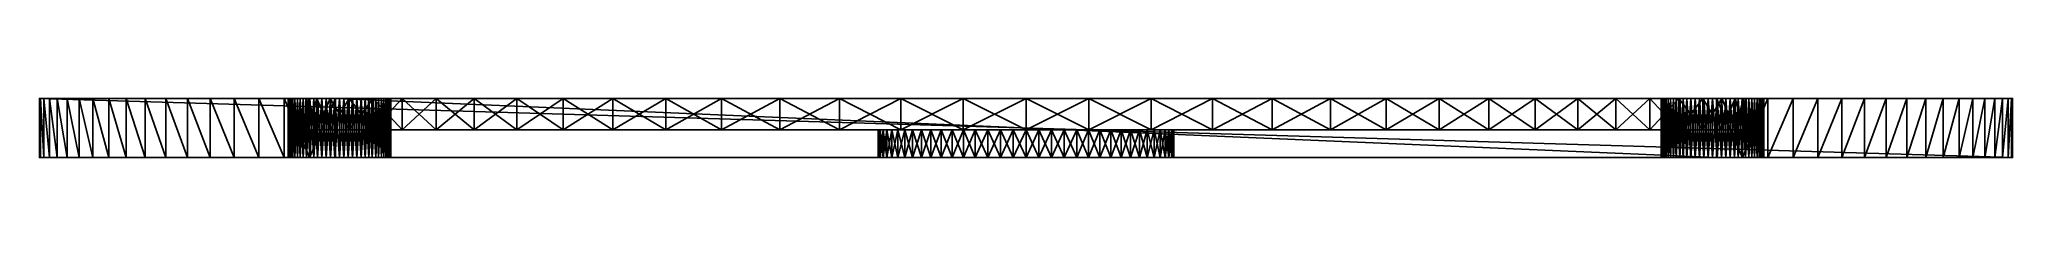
# Model space of a CAD drawing. Extents: x -125 to -25, y -3 to 0.
import ezdxf

# ---------------------------------------------------------------- set-up
doc = ezdxf.new("R2010")
doc.units = 0
doc.layers.get('0').update_dxf_attribs({"linetype": 'continuous'})

msp = doc.modelspace()

# ---------------------------------------------------------------- meshes
at = {"color": 0}
mesh = msp.add_polyface(dxfattribs=at)
corners = [(-125, 0, 88), (-125, 0, 3), (-125, -3, 88), (-125, -3, 3), (-110.95, 0, 53.66), (-112.39, 0, 25.43), (-112.36, 0, 25.65), (-112.4, 0, 25.2), (-112.39, 0, 24.97), (-112.36, 0, 24.75), (-118.6, 0, 100.29), (-112.31, 0, 95.47), (-119.64, 0, 99.49), (-112.39, 0, 95.03), (-120.61, 0, 98.61), (-112.4, 0, 94.8), (-121.49, 0, 97.64), (-112.39, 0, 94.57), (-122.29, 0, 96.6), (-112.36, 0, 94.35), (-122.99, 0, 95.5), (-112.24, 0, 93.91), (-123.59, 0, 94.34), (-112.16, 0, 93.7), (-124.1, 0, 93.13), (-124.49, 0, 91.88), (-112.05, 0, 93.5), (-124.77, 0, 90.6), (-111.93, 0, 93.31), (-124.94, 0, 89.31), (-111.79, 0, 93.13), (-124.94, -3, 89.31), (-124.77, -3, 90.6), (-124.49, -3, 91.88), (-124.1, -3, 93.13), (-123.59, -3, 94.34), (-122.99, -3, 95.5), (-122.29, -3, 96.6), (-121.49, -3, 97.64), (-120.61, -3, 98.61), (-119.64, -3, 99.49), (-118.6, -3, 100.29), (-117.5, -3, 100.99), (-117.5, 0, 100.99), (-116.34, -3, 101.59), (-116.34, 0, 101.59), (-112.31, -3, 95.47), (-112.39, -3, 95.03), (-112.4, -3, 94.8), (-112.39, -3, 94.57), (-112.36, -3, 94.35), (-112.39, -3, 25.43), (-112.36, -3, 25.65), (-112.4, -3, 25.2), (-112.39, -3, 24.97), (-112.24, -3, 93.91), (-112.31, -3, 25.87), (-112.16, -3, 93.7), (-112.05, -3, 93.5), (-111.93, -3, 93.31), (-111.79, -3, 93.13)]
mesh.append_faces([[corners[k] for k in face] for face in [(0, 1, 2), (2, 1, 3), (4, 1, 0), (5, 1, 6), (7, 1, 5), (8, 1, 7), (9, 1, 8), (10, 11, 12), (12, 13, 14), (14, 15, 16), (16, 17, 18), (18, 19, 20), (20, 21, 22), (22, 23, 24), (25, 26, 27), (24, 26, 25), (27, 28, 29), (29, 30, 0), (0, 31, 29), (2, 31, 0), (29, 32, 27), (31, 32, 29), (27, 33, 25), (32, 33, 27), (25, 34, 24), (33, 34, 25), (24, 35, 22), (34, 35, 24), (22, 36, 20), (35, 36, 22), (20, 37, 18), (36, 37, 20), (18, 38, 16), (37, 38, 18), (16, 39, 14), (38, 39, 16), (14, 40, 12), (39, 40, 14), (12, 41, 10), (40, 41, 12), (10, 42, 43), (41, 42, 10), (43, 44, 45), (42, 44, 43), (46, 41, 40), (47, 40, 39), (48, 39, 38), (49, 38, 37), (50, 37, 36), (3, 51, 52), (3, 53, 51), (3, 54, 53), (55, 36, 35), (3, 56, 2), (57, 35, 34), (58, 33, 32), (58, 34, 33), (59, 32, 31), (60, 31, 2)]])
mesh = msp.add_polyface(dxfattribs=at)
corners = [(-112.36, 0, 25.65), (-125, 0, 3), (-112.31, 0, 25.87), (-112.31, 0, 24.53), (-112.36, 0, 24.75), (-112.24, 0, 24.31), (-112.16, 0, 24.1), (-112.05, 0, 23.9), (-111.93, 0, 23.71), (-111.79, 0, 23.53), (-111.64, 0, 23.36), (-111.47, 0, 23.21), (-111.29, 0, 23.07), (-110.95, 0, 53.66), (-111.1, 0, 22.95), (-117.5, 0, 100.99), (-112.24, 0, 95.69), (-118.6, 0, 100.29), (-112.36, 0, 94.35), (-112.31, 0, 94.13), (-122.99, 0, 95.5), (-112.24, 0, 93.91), (-112.16, 0, 93.7), (-123.59, 0, 94.34), (-112.05, 0, 93.5), (-124.1, 0, 93.13), (-111.93, 0, 93.31), (-124.77, 0, 90.6), (-111.79, 0, 93.13), (-124.94, 0, 89.31), (-111.64, 0, 92.96), (-125, 0, 88), (-111.47, 0, 92.81), (-111.29, 0, 92.67), (-111.1, 0, 92.55), (-110.95, 0, 66.34), (-111.36, 0, 63.18), (-111.5, 0, 60), (-111.36, 0, 56.82), (-116.34, -3, 101.59), (-115.13, -3, 102.1), (-116.34, 0, 101.59), (-111.47, -3, 27.19), (-125, -3, 88), (-111.64, -3, 27.04), (-111.79, -3, 26.87), (-111.29, -3, 27.33), (-111.93, -3, 26.69), (-111.1, -3, 27.45), (-112.05, -3, 26.5), (-112.16, -3, 26.3), (-112.24, -3, 95.69), (-117.5, -3, 100.99), (-118.6, -3, 100.29), (-112.24, -3, 26.09), (-112.31, -3, 25.87), (-125, -3, 3), (-112.36, -3, 25.65), (-112.36, -3, 24.75), (-112.39, -3, 24.97), (-112.31, -3, 24.53), (-112.24, -3, 24.31), (-112.16, -3, 24.1), (-112.05, -3, 23.9), (-111.93, -3, 23.71), (-111.79, -3, 23.53), (-111.64, -3, 23.36), (-111.47, -3, 23.21), (-112.31, -3, 94.13), (-112.36, -3, 94.35), (-122.99, -3, 95.5), (-111.29, -3, 23.07), (-111.1, -3, 22.95), (-112.24, -3, 93.91), (-112.16, -3, 93.7), (-123.59, -3, 94.34), (-112.05, -3, 93.5), (-124.1, -3, 93.13), (-111.93, -3, 93.31), (-124.77, -3, 90.6), (-111.79, -3, 93.13), (-124.94, -3, 89.31), (-111.64, -3, 92.96), (-111.47, -3, 92.81), (-111.29, -3, 92.67), (-111.1, -3, 92.55)]
mesh.append_faces([[corners[k] for k in face] for face in [(0, 1, 2), (3, 1, 4), (5, 1, 3), (6, 1, 5), (7, 1, 6), (8, 1, 7), (9, 1, 8), (10, 1, 9), (11, 1, 10), (12, 1, 11), (2, 1, 13), (14, 1, 12), (15, 16, 17), (18, 19, 20), (19, 21, 20), (21, 22, 23), (22, 24, 25), (24, 26, 27), (26, 28, 29), (28, 30, 31), (30, 32, 31), (32, 33, 31), (33, 34, 31), (35, 36, 31), (36, 37, 31), (37, 38, 31), (38, 13, 31), (39, 40, 41), (42, 43, 44), (45, 44, 43), (46, 43, 42), (47, 45, 43), (48, 43, 46), (49, 47, 43), (50, 49, 43), (51, 52, 53), (54, 50, 43), (55, 54, 43), (56, 57, 55), (56, 58, 59), (56, 60, 58), (56, 61, 60), (56, 62, 61), (56, 63, 62), (56, 64, 63), (56, 65, 64), (56, 66, 65), (56, 67, 66), (68, 69, 70), (56, 71, 67), (56, 72, 71), (73, 68, 70), (74, 73, 75), (76, 74, 77), (78, 76, 79), (80, 78, 81), (82, 80, 43), (83, 82, 43), (84, 83, 43), (85, 84, 43)]])
mesh = msp.add_polyface(dxfattribs=at)
corners = [(-110.9, 0, 22.84), (-125, 0, 3), (-111.1, 0, 22.95), (-110.69, 0, 22.76), (-110.47, 0, 22.69), (-110.25, 0, 22.64), (-110.03, 0, 22.61), (-109.8, 0, 22.6), (-109.57, 0, 22.61), (-109.35, 0, 22.64), (-109.13, 0, 22.69), (-108.91, 0, 22.76), (-108.7, 0, 22.84), (-115.13, 0, 102.1), (-111.79, 0, 96.47), (-116.34, 0, 101.59), (-112.05, 0, 96.1), (-117.5, 0, 100.99), (-112.16, 0, 95.9), (-112.24, 0, 95.69), (-112.31, 0, 95.47), (-118.6, 0, 100.29), (-112.36, 0, 95.25), (-119.64, 0, 99.49), (-112.39, 0, 95.03), (-112.4, 0, 94.8), (-120.61, 0, 98.61), (-112.39, 0, 94.57), (-121.49, 0, 97.64), (-112.36, 0, 94.35), (-122.29, 0, 96.6), (-111.1, 0, 92.55), (-110.9, 0, 92.44), (-125, 0, 88), (-106.61, 0, 78.25), (-108.08, 0, 75.43), (-109.3, 0, 72.48), (-110.26, 0, 69.45), (-110.95, 0, 66.34), (-115.13, -3, 102.1), (-113.88, -3, 102.49), (-113.88, 0, 102.49), (-111.79, -3, 96.47), (-116.34, -3, 101.59), (-112.05, -3, 96.1), (-117.5, -3, 100.99), (-110.9, -3, 27.56), (-125, -3, 88), (-111.1, -3, 27.45), (-112.31, -3, 95.47), (-112.24, -3, 95.69), (-118.6, -3, 100.29), (-110.69, -3, 27.64), (-112.36, -3, 95.25), (-119.64, -3, 99.49), (-112.39, -3, 95.03), (-110.47, -3, 27.71), (-112.4, -3, 94.8), (-120.61, -3, 98.61), (-112.39, -3, 94.57), (-121.49, -3, 97.64), (-110.25, -3, 27.76), (-112.36, -3, 94.35), (-122.29, -3, 96.6), (-125, -3, 3), (-110.9, -3, 22.84), (-111.1, -3, 22.95), (-110.69, -3, 22.76), (-110.47, -3, 22.69), (-110.25, -3, 22.64), (-110.03, -3, 22.61), (-109.8, -3, 22.6), (-109.57, -3, 22.61), (-109.35, -3, 22.64), (-109.13, -3, 22.69), (-108.91, -3, 22.76), (-110.03, -3, 27.79), (-108.7, -3, 22.84), (-108.5, -3, 22.95), (-110.9, -3, 92.44), (-111.1, -3, 92.55), (-110.69, -3, 92.36), (-110.47, -3, 92.29), (-110.25, -3, 92.24), (-110.03, -3, 92.21), (-109.8, -3, 92.2)]
mesh.append_faces([[corners[k] for k in face] for face in [(0, 1, 2), (3, 1, 0), (4, 1, 3), (5, 1, 4), (6, 1, 5), (7, 1, 6), (8, 1, 7), (9, 1, 8), (10, 1, 9), (11, 1, 10), (12, 1, 11), (13, 14, 15), (15, 16, 17), (18, 19, 17), (19, 20, 21), (20, 22, 23), (22, 24, 23), (24, 25, 26), (25, 27, 28), (27, 29, 30), (31, 32, 33), (32, 34, 33), (35, 36, 33), (36, 37, 33), (37, 38, 33), (15, 39, 13), (39, 40, 13), (13, 40, 41), (42, 39, 43), (44, 43, 45), (46, 47, 48), (49, 50, 51), (52, 47, 46), (53, 49, 54), (55, 53, 54), (56, 47, 52), (57, 55, 58), (59, 57, 60), (61, 47, 56), (62, 59, 63), (64, 65, 66), (64, 67, 65), (64, 68, 67), (64, 69, 68), (64, 70, 69), (64, 71, 70), (64, 72, 71), (64, 73, 72), (64, 74, 73), (64, 75, 74), (76, 47, 61), (64, 77, 75), (64, 78, 77), (79, 80, 47), (81, 79, 47), (82, 81, 47), (83, 82, 47), (84, 83, 47), (85, 84, 47)]])
mesh = msp.add_polyface(dxfattribs=at)
corners = [(-111.64, 0, 96.64), (-111.79, 0, 96.47), (-115.13, 0, 102.1), (-111.47, 0, 96.79), (-113.88, 0, 102.49), (-111.93, 0, 96.29), (-116.34, 0, 101.59), (-111.29, 0, 96.93), (-112.05, 0, 96.1), (-112.6, 0, 102.77), (-111.1, 0, 97.05), (-112.16, 0, 95.9), (-117.5, 0, 100.99), (-106.61, 0, 78.25), (-108.08, 0, 75.43), (-125, 0, 88), (-113.88, -3, 102.49), (-112.6, -3, 102.77), (-111.79, -3, 96.47), (-111.64, -3, 96.64), (-115.13, -3, 102.1), (-111.47, -3, 96.79), (-111.29, -3, 96.93), (-111.93, -3, 96.29), (-116.34, -3, 101.59), (-112.05, -3, 96.1), (-111.1, -3, 97.05), (-112.16, -3, 95.9), (-117.5, -3, 100.99), (-112.24, -3, 95.69), (-125, -3, 3), (-108.31, -3, 23.07), (-108.5, -3, 22.95), (-112.24, 0, 26.09), (-112.16, -3, 26.3), (-112.24, -3, 26.09), (-112.16, 0, 26.3), (-112.31, 0, 25.87), (-112.31, -3, 25.87), (-112.36, 0, 25.65), (-112.36, -3, 25.65), (-112.39, 0, 25.43), (-112.39, -3, 25.43), (-112.4, 0, 25.2), (-112.4, -3, 25.2), (-112.39, 0, 24.97), (-112.39, -3, 24.97), (-112.36, 0, 24.75), (-112.36, -3, 24.75), (-112.31, 0, 24.53), (-112.31, -3, 24.53), (-112.24, 0, 24.31), (-112.24, -3, 24.31), (-112.16, 0, 24.1), (-112.24, 0, 95.69), (-112.31, 0, 95.47), (-112.31, -3, 95.47), (-112.36, 0, 95.25), (-112.36, -3, 95.25), (-112.39, 0, 95.03), (-112.39, -3, 95.03), (-112.4, 0, 94.8), (-112.4, -3, 94.8), (-112.39, 0, 94.57), (-112.39, -3, 94.57), (-112.36, 0, 94.35), (-112.36, -3, 94.35), (-112.31, 0, 94.13), (-112.31, -3, 94.13), (-112.24, 0, 93.91), (-112.24, -3, 93.91), (-112.16, 0, 93.7), (-112.16, -3, 93.7)]
mesh.append_faces([[corners[k] for k in face] for face in [(0, 1, 2), (2, 3, 0), (4, 3, 2), (1, 5, 6), (4, 7, 3), (5, 8, 6), (9, 10, 4), (8, 11, 12), (13, 14, 15), (16, 17, 4), (4, 17, 9), (18, 19, 20), (21, 20, 19), (21, 16, 20), (22, 16, 21), (23, 18, 24), (25, 23, 24), (26, 17, 16), (27, 25, 28), (29, 27, 28), (30, 31, 32), (33, 34, 35), (33, 36, 34), (37, 35, 38), (37, 33, 35), (39, 38, 40), (39, 37, 38), (41, 40, 42), (41, 39, 40), (43, 42, 44), (43, 41, 42), (45, 44, 46), (45, 43, 44), (47, 45, 46), (47, 46, 48), (49, 47, 48), (49, 48, 50), (51, 49, 50), (51, 50, 52), (53, 51, 52), (54, 27, 29), (54, 11, 27), (55, 29, 56), (55, 54, 29), (57, 56, 58), (57, 55, 56), (59, 58, 60), (59, 57, 58), (61, 60, 62), (61, 59, 60), (63, 62, 64), (63, 61, 62), (65, 63, 64), (65, 64, 66), (67, 65, 66), (67, 66, 68), (69, 67, 68), (69, 68, 70), (71, 69, 70), (71, 70, 72)]])
mesh = msp.add_polyface(dxfattribs=at)
corners = [(-100.81, 0, 34.19), (-98.46, 0, 32.04), (-107.55, 0, 26.5), (-107.24, 0, 25.65), (-107.21, 0, 25.43), (-107.29, 0, 25.87), (-107.36, 0, 26.09), (-107.44, 0, 26.3), (-107.24, 0, 24.75), (-95.94, 0, 30.1), (-107.29, 0, 24.53), (-107.21, 0, 24.97), (-107.2, 0, 25.2), (-107.55, 0, 23.9), (-93.25, 0, 28.39), (-107.67, 0, 23.71), (-107.44, 0, 24.1), (-107.36, 0, 24.31), (-107.96, 0, 23.36), (-90.43, 0, 26.92), (-108.13, 0, 23.21), (-108.7, 0, 22.84), (-84.45, 0, 24.74), (-125, 0, 3), (-102.96, 0, 36.54), (-109.57, 0, 27.79), (-104.9, 0, 39.06), (-108.13, 0, 27.19), (-107.96, 0, 27.04), (-108.31, 0, 27.33), (-108.5, 0, 27.45), (-107.81, 0, 26.87), (-107.67, 0, 26.69), (-108.31, 0, 92.67), (-100.81, 0, 85.81), (-108.5, 0, 92.55), (-108.13, 0, 92.81), (-107.96, 0, 92.96), (-107.81, 0, 93.13), (-107.67, 0, 93.31), (-107.55, 0, 93.5), (-98.46, 0, 87.96), (-107.44, 0, 93.7), (-107.36, 0, 93.91), (-107.29, 0, 94.13), (-107.24, 0, 94.35), (-107.21, 0, 94.57), (-102.96, 0, 83.46), (-107.21, 0, 95.03), (-95.94, 0, 89.9), (-107.2, 0, 94.8), (-107.24, 0, 95.25), (-107.29, 0, 95.47), (-104.9, 0, 80.94), (-109.57, 0, 92.21), (-107.36, 0, 95.69), (-93.25, 0, 91.61), (-107.44, 0, 95.9), (-107.55, 0, 96.1), (-107.67, 0, 96.29), (-110, 0, 103), (-90.43, 0, 93.08), (-110.03, -3, 27.79), (-82.5, -3, 60), (-125, -3, 88), (-82.47, -3, 60.65), (-109.8, -3, 92.2), (-100.81, -1.6, 34.19), (-102.96, -1.6, 36.54), (-104.9, -1.6, 39.06), (-106.61, 0, 41.75), (-106.61, -1.6, 41.75), (-106.61, -1.6, 78.25), (-104.9, -1.6, 80.94), (-106.61, 0, 78.25), (-102.96, -1.6, 83.46)]
mesh.append_faces([[corners[k] for k in face] for face in [(0, 1, 2), (3, 1, 4), (5, 1, 3), (6, 1, 5), (7, 1, 6), (2, 1, 7), (8, 9, 10), (11, 9, 8), (12, 9, 11), (4, 9, 12), (13, 14, 15), (16, 14, 13), (17, 14, 16), (10, 14, 17), (18, 19, 20), (21, 22, 23), (24, 25, 26), (27, 0, 28), (29, 0, 27), (30, 0, 29), (24, 0, 30), (0, 31, 28), (0, 32, 31), (0, 2, 32), (33, 34, 35), (36, 34, 33), (37, 34, 36), (38, 34, 37), (39, 34, 38), (40, 34, 39), (40, 41, 34), (42, 41, 40), (43, 41, 42), (44, 41, 43), (45, 41, 44), (46, 41, 45), (34, 47, 35), (48, 49, 50), (51, 49, 48), (52, 49, 51), (50, 49, 46), (47, 53, 54), (55, 56, 52), (57, 56, 55), (58, 56, 57), (59, 56, 58), (60, 61, 59), (62, 63, 64), (65, 66, 64), (67, 24, 68), (68, 26, 69), (24, 26, 68), (69, 70, 71), (26, 70, 69), (72, 53, 73), (74, 53, 72), (73, 47, 75), (53, 47, 73), (47, 34, 75)]])
mesh = msp.add_polyface(dxfattribs=at)
corners = [(-93.25, 0, 28.39), (-90.43, 0, 26.92), (-107.67, 0, 23.71), (-87.48, 0, 25.7), (-108.13, 0, 23.21), (-84.45, 0, 24.74), (-108.5, 0, 22.95), (-81.34, 0, 24.05), (-125, 0, 3), (-78.18, 0, 23.64), (-75, 0, 23.5), (-107.67, 0, 96.29), (-90.43, 0, 93.08), (-93.25, 0, 91.61), (-110, 0, 103), (-87.48, 0, 94.3), (-84.45, 0, 95.26), (-81.34, 0, 95.95), (-25, -3, 3), (-125, -3, 3), (-77.57, -3, 52.95), (-107.29, -3, 25.87), (-107.24, -3, 25.65), (-107.36, -3, 26.09), (-76.94, -3, 52.76), (-107.21, -3, 25.43), (-41.69, -3, 23.07), (-108.31, -3, 23.07), (-76.3, -3, 52.61), (-107.2, -3, 25.2), (-75.65, -3, 52.53), (-107.21, -3, 24.97), (-110.03, -3, 27.79), (-82.47, -3, 59.35), (-82.5, -3, 60), (-75, -3, 52.5), (-107.24, -3, 24.75), (-109.8, -3, 27.8), (-82.39, -3, 58.7), (-109.57, -3, 27.79), (-82.24, -3, 58.06), (-109.35, -3, 27.76), (-82.05, -3, 57.43), (-77.57, -3, 67.05), (-107.29, -3, 94.13), (-107.36, -3, 93.91), (-107.24, -3, 94.35), (-82.24, -3, 61.94), (-82.05, -3, 62.57), (-109.35, -3, 92.24), (-76.94, -3, 67.24), (-107.21, -3, 94.57), (-82.39, -3, 61.3), (-109.57, -3, 92.21), (-76.3, -3, 67.39), (-107.2, -3, 94.8), (-82.47, -3, 60.65), (-109.8, -3, 92.2), (-75.65, -3, 67.47), (-107.21, -3, 95.03), (-125, -3, 88), (-75, -3, 67.5), (-107.24, -3, 95.25), (-90.43, -1.6, 26.92), (-93.25, -1.6, 28.39), (-95.94, 0, 30.1), (-95.94, -1.6, 30.1), (-98.46, 0, 32.04), (-98.46, -1.6, 87.96), (-95.94, 0, 89.9), (-95.94, -1.6, 89.9), (-93.25, -1.6, 91.61), (-90.43, -1.6, 93.08), (-80.75, -1.6, 55.18), (-100.81, -1.6, 34.19), (-102.96, -1.6, 36.54), (-79.82, -1.6, 54.25), (-98.46, -1.6, 32.04), (-81.14, -1.6, 55.7), (-104.9, -1.6, 39.06), (-79.3, -1.6, 53.86), (-82.24, -1.6, 58.06), (-82.05, -1.6, 57.43), (-109.3, -1.6, 47.52), (-82.39, -1.6, 58.7), (-110.26, -1.6, 50.55), (-82.47, -1.6, 59.35), (-110.95, -1.6, 53.66), (-82.5, -1.6, 60), (-111.36, -1.6, 56.82), (-82.47, -1.6, 60.65), (-111.36, -1.6, 63.18), (-82.39, -1.6, 61.3), (-82.24, -1.6, 61.94), (-110.95, -1.6, 66.34), (-82.05, -1.6, 62.57), (-110.26, -1.6, 69.45), (-81.8, -1.6, 63.17), (-109.3, -1.6, 72.48), (-80.75, -1.6, 64.82), (-104.9, -1.6, 80.94), (-102.96, -1.6, 83.46), (-80.3, -1.6, 65.3), (-100.81, -1.6, 85.81), (-79.82, -1.6, 65.75)]
mesh.append_faces([[corners[k] for k in face] for face in [(0, 1, 2), (1, 3, 4), (3, 5, 6), (5, 7, 8), (7, 9, 8), (9, 10, 8), (11, 12, 13), (14, 15, 12), (14, 16, 15), (14, 17, 16), (8, 18, 19), (20, 21, 22), (20, 23, 21), (24, 22, 25), (26, 27, 19), (28, 25, 29), (30, 29, 31), (32, 33, 34), (35, 31, 36), (37, 38, 33), (39, 40, 38), (41, 42, 40), (43, 44, 45), (43, 46, 44), (47, 48, 49), (50, 51, 46), (52, 47, 53), (54, 55, 51), (56, 52, 57), (58, 59, 55), (34, 56, 60), (61, 62, 59), (1, 0, 63), (63, 0, 64), (0, 65, 64), (64, 65, 66), (65, 67, 66), (68, 69, 70), (70, 13, 71), (69, 13, 70), (71, 12, 72), (13, 12, 71), (73, 74, 75), (76, 77, 74), (78, 75, 79), (80, 66, 77), (81, 82, 83), (84, 81, 85), (86, 84, 87), (88, 86, 89), (90, 88, 91), (92, 90, 91), (93, 92, 94), (95, 93, 96), (97, 95, 98), (99, 100, 101), (102, 101, 103), (68, 104, 103), (70, 104, 68)]])
mesh = msp.add_polyface(dxfattribs=at)
corners = [(-75, 0, 23.5), (-25, 0, 3), (-125, 0, 3), (-42.76, -3, 95.25), (-107.24, -3, 95.25), (-75, -3, 67.5), (-68.66, 0, 24.05), (-71.82, 0, 23.64), (-68.66, -1.6, 24.05), (-71.82, -1.6, 23.64), (-75, -1.6, 23.5), (-75, -1.6, 96.5), (-71.82, 0, 96.36), (-71.82, -1.6, 96.36), (-75, 0, 96.5), (-68.66, 0, 95.95), (-68.66, -1.6, 95.95), (-69.7, -1.6, 65.3), (-69.7, -3, 65.3), (-70.18, -3, 65.75), (-69.25, -1.6, 64.82), (-70.18, -1.6, 65.75), (-70.7, -3, 66.14), (-70.7, -1.6, 66.14), (-71.25, -3, 66.5), (-71.25, -1.6, 66.5), (-71.83, -3, 66.8), (-71.83, -1.6, 66.8), (-72.43, -3, 67.05), (-72.43, -1.6, 67.05), (-73.06, -3, 67.24), (-73.06, -1.6, 67.24), (-73.7, -3, 67.39), (-73.7, -1.6, 67.39), (-74.35, -3, 67.47), (-74.35, -1.6, 67.47), (-75, -1.6, 67.5), (-75, -1.6, 52.5), (-75, -3, 52.5), (-74.35, -3, 52.53), (-74.35, -1.6, 52.53), (-73.7, -3, 52.61), (-73.7, -1.6, 52.61), (-73.06, -3, 52.76), (-73.06, -1.6, 52.76), (-72.43, -3, 52.95), (-72.43, -1.6, 52.95), (-71.83, -3, 53.2), (-71.83, -1.6, 53.2), (-71.25, -3, 53.5), (-71.25, -1.6, 53.5), (-70.7, -3, 53.86), (-70.7, -1.6, 53.86), (-70.18, -3, 54.25), (-70.18, -1.6, 54.25), (-69.7, -3, 54.7), (-69.7, -1.6, 54.7), (-69.25, -3, 55.18), (-65.55, -1.6, 24.74)]
mesh.append_faces([[corners[k] for k in face] for face in [(0, 1, 2), (3, 4, 5), (6, 7, 8), (8, 7, 9), (7, 0, 9), (9, 0, 10), (11, 12, 13), (14, 12, 11), (13, 15, 16), (12, 15, 13), (17, 18, 19), (17, 20, 18), (21, 19, 22), (21, 17, 19), (23, 22, 24), (23, 21, 22), (25, 24, 26), (25, 23, 24), (27, 25, 26), (27, 26, 28), (29, 27, 28), (29, 28, 30), (31, 29, 30), (31, 30, 32), (33, 31, 32), (33, 32, 34), (35, 33, 34), (35, 34, 5), (36, 35, 5), (37, 38, 39), (40, 39, 41), (40, 37, 39), (42, 41, 43), (42, 40, 41), (44, 43, 45), (44, 42, 43), (46, 45, 47), (46, 44, 45), (48, 47, 49), (48, 46, 47), (50, 49, 51), (50, 48, 49), (52, 51, 53), (52, 50, 51), (54, 53, 55), (54, 52, 53), (56, 55, 57), (56, 54, 55), (11, 35, 36), (13, 35, 11), (16, 35, 13), (16, 33, 35), (16, 31, 33), (40, 9, 10), (40, 10, 37), (42, 8, 9), (42, 9, 40), (44, 58, 42), (46, 58, 44)]])
mesh = msp.add_polyface(dxfattribs=at)
corners = [(-75, 0, 96.5), (-40, 0, 103), (-71.82, 0, 96.36), (-68.66, 0, 95.95), (-68.5, -3, 63.75), (-41.5, -3, 92.55), (-68.86, -3, 64.3), (-42.76, -3, 25.65), (-72.43, -3, 52.95), (-73.06, -3, 52.76), (-42.79, -3, 25.43), (-73.7, -3, 52.61), (-42.8, -3, 25.2), (-74.35, -3, 52.53), (-42.79, -3, 24.97), (-75, -3, 52.5), (-68.2, -3, 63.17), (-41.3, -3, 92.44), (-42.45, -3, 23.9), (-42.56, -3, 24.1), (-107.44, -3, 24.1), (-42.33, -3, 23.71), (-107.67, -3, 23.71), (-42.19, -3, 23.53), (-42.04, -3, 23.36), (-107.81, -3, 23.53), (-41.87, -3, 23.21), (-107.96, -3, 23.36), (-41.69, -3, 23.07), (-108.13, -3, 23.21), (-42.79, -3, 95.03), (-75, -3, 67.5), (-74.35, -3, 67.47), (-42.8, -3, 94.8), (-73.7, -3, 67.39), (-42.79, -3, 94.57), (-73.06, -3, 67.24), (-42.76, -3, 94.35), (-72.43, -3, 67.05), (-25, -3, 3), (-125, -3, 3), (-42.64, -3, 93.91), (-71.83, -3, 66.8), (-42.56, -3, 93.7), (-71.25, -3, 66.5), (-42.45, -3, 93.5), (-70.7, -3, 66.14), (-42.33, -3, 93.31), (-70.18, -3, 65.75), (-69.7, -3, 65.3), (-42.19, -3, 93.13), (-69.25, -3, 64.82), (-41.87, -3, 92.81), (-41.87, -3, 27.19), (-69.25, -3, 55.18), (-69.7, -3, 54.7), (-42.19, -3, 26.87), (-70.18, -3, 54.25), (-41.69, -3, 27.33), (-68.86, -3, 55.7), (-42.33, -3, 26.69), (-70.7, -3, 53.86), (-41.5, -3, 27.45), (-68.5, -3, 56.25), (-42.45, -3, 26.5), (-71.25, -3, 53.5), (-41.69, -3, 92.67), (-42.56, -3, 26.3), (-71.83, -3, 53.2), (-41.3, -3, 27.56), (-68.2, -3, 56.83), (-42.64, -3, 26.09), (-110, 0, 103), (-40, -3, 103), (-59.57, 0, 26.92), (-62.52, 0, 25.7), (-59.57, -1.6, 26.92), (-62.52, -1.6, 25.7), (-65.55, 0, 24.74), (-65.55, -1.6, 95.26), (-62.52, 0, 94.3), (-62.52, -1.6, 94.3), (-59.57, 0, 93.08), (-59.57, -1.6, 93.08), (-41.92, -1.6, 44.57), (-68.2, -1.6, 56.83), (-67.95, -1.6, 57.43), (-56.75, -1.6, 91.61), (-71.83, -1.6, 66.8), (-43.39, -1.6, 78.25), (-68.5, -1.6, 63.75), (-68.86, -1.6, 64.3), (-68.2, -1.6, 63.17), (-54.06, -1.6, 89.9), (-70.7, -1.6, 66.14), (-45.1, -1.6, 80.94), (-69.25, -1.6, 64.82), (-51.54, -1.6, 87.96), (-70.18, -1.6, 65.75), (-69.7, -1.6, 65.3), (-49.19, -1.6, 85.81), (-71.25, -1.6, 53.5), (-56.75, -1.6, 28.39), (-70.7, -1.6, 53.86), (-54.06, -1.6, 30.1), (-70.18, -1.6, 54.25), (-51.54, -1.6, 32.04), (-69.7, -1.6, 54.7), (-47.04, -1.6, 36.54), (-69.25, -1.6, 55.18), (-45.1, -1.6, 39.06), (-68.86, -1.6, 55.7), (-43.39, -1.6, 41.75), (-68.5, -1.6, 56.25)]
mesh.append_faces([[corners[k] for k in face] for face in [(0, 1, 2), (2, 1, 3), (4, 5, 6), (7, 8, 9), (10, 9, 11), (12, 11, 13), (14, 13, 15), (16, 17, 4), (18, 19, 20), (21, 18, 22), (23, 21, 22), (24, 23, 25), (26, 24, 27), (28, 26, 29), (30, 31, 32), (33, 32, 34), (35, 34, 36), (37, 36, 38), (39, 28, 40), (41, 38, 42), (43, 42, 44), (45, 44, 46), (47, 46, 48), (49, 50, 48), (51, 52, 49), (53, 54, 55), (56, 55, 57), (58, 59, 54), (60, 57, 61), (62, 63, 59), (64, 61, 65), (6, 66, 51), (67, 65, 68), (69, 70, 63), (71, 68, 8), (1, 72, 73), (74, 75, 76), (76, 75, 77), (75, 78, 77), (79, 80, 81), (81, 82, 83), (80, 82, 81), (84, 85, 86), (87, 88, 83), (89, 90, 91), (89, 92, 90), (93, 94, 87), (95, 91, 96), (97, 98, 94), (97, 99, 98), (100, 96, 99), (101, 102, 76), (103, 104, 102), (105, 106, 103), (107, 106, 105), (108, 107, 109), (110, 109, 111), (112, 113, 85), (112, 111, 113)]])
mesh = msp.add_polyface(dxfattribs=at)
corners = [(-62.52, 0, 25.7), (-41.5, 0, 22.95), (-65.55, 0, 24.74), (-68.66, 0, 95.95), (-40, 0, 103), (-65.55, 0, 95.26), (-62.52, 0, 94.3), (-59.57, 0, 93.08), (-42.33, 0, 96.29), (-56.75, 0, 91.61), (-25, 0, 3), (-68.66, 0, 24.05), (-71.82, 0, 23.64), (-75, 0, 23.5), (-56.75, 0, 28.39), (-42.33, 0, 23.71), (-59.57, 0, 26.92), (-41.87, 0, 23.21), (-125, 0, 3), (-25, -3, 3), (-42.71, -3, 25.87), (-42.64, -3, 26.09), (-72.43, -3, 52.95), (-42.76, -3, 25.65), (-40.65, -3, 27.76), (-67.76, -3, 58.06), (-67.95, -3, 57.43), (-40.43, -3, 27.79), (-67.61, -3, 58.7), (-42.79, -3, 25.43), (-73.06, -3, 52.76), (-40.2, -3, 27.8), (-67.53, -3, 59.35), (-42.8, -3, 25.2), (-73.7, -3, 52.61), (-39.97, -3, 27.79), (-67.5, -3, 60), (-42.79, -3, 24.97), (-74.35, -3, 52.53), (-42.76, -3, 24.75), (-75, -3, 52.5), (-67.95, -3, 62.57), (-41.09, -3, 92.36), (-68.2, -3, 63.17), (-67.76, -3, 61.94), (-40.65, -3, 92.24), (-67.61, -3, 61.3), (-40.43, -3, 92.21), (-67.53, -3, 60.65), (-40.2, -3, 92.2), (-42.79, -3, 95.03), (-42.76, -3, 95.25), (-75, -3, 67.5), (-42.8, -3, 94.8), (-74.35, -3, 67.47), (-42.79, -3, 94.57), (-73.7, -3, 67.39), (-42.76, -3, 94.35), (-73.06, -3, 67.24), (-42.71, -3, 94.13), (-72.43, -3, 67.05), (-42.64, -3, 93.91), (-25, -3, 88), (-41.09, -3, 27.64), (-68.2, -3, 56.83), (-51.54, -1.6, 32.04), (-54.06, 0, 30.1), (-54.06, -1.6, 30.1), (-56.75, -1.6, 28.39), (-59.57, -1.6, 26.92), (-59.57, -1.6, 93.08), (-56.75, -1.6, 91.61), (-54.06, 0, 89.9), (-54.06, -1.6, 89.9), (-51.54, 0, 87.96), (-39.74, -1.6, 50.55), (-67.76, -1.6, 58.06), (-67.61, -1.6, 58.7), (-67.95, -1.6, 57.43), (-38.64, -1.6, 56.82), (-67.53, -1.6, 59.35), (-38.5, -1.6, 60), (-67.5, -1.6, 60), (-38.64, -1.6, 63.18), (-67.53, -1.6, 60.65), (-39.05, -1.6, 66.34), (-67.61, -1.6, 61.3), (-67.76, -1.6, 61.94), (-40.7, -1.6, 72.48), (-67.95, -1.6, 62.57), (-68.2, -1.6, 63.17), (-51.54, -1.6, 87.96), (-70.7, -1.6, 66.14), (-47.04, -1.6, 83.46), (-45.1, -1.6, 80.94), (-69.25, -1.6, 64.82), (-49.19, -1.6, 85.81), (-69.7, -1.6, 65.3), (-70.7, -1.6, 53.86), (-49.19, -1.6, 34.19), (-69.7, -1.6, 54.7), (-47.04, -1.6, 36.54), (-45.1, -1.6, 39.06), (-69.25, -1.6, 55.18)]
mesh.append_faces([[corners[k] for k in face] for face in [(0, 1, 2), (3, 4, 5), (5, 4, 6), (6, 4, 7), (7, 8, 9), (2, 10, 11), (11, 10, 12), (12, 10, 13), (14, 15, 16), (16, 17, 0), (18, 10, 19), (20, 21, 22), (23, 20, 22), (24, 25, 26), (27, 28, 25), (29, 23, 30), (31, 32, 28), (33, 29, 34), (35, 36, 32), (37, 33, 38), (39, 37, 40), (41, 42, 43), (44, 45, 41), (46, 47, 44), (48, 49, 46), (50, 51, 52), (53, 50, 54), (55, 53, 56), (57, 55, 58), (59, 57, 60), (61, 59, 60), (62, 48, 36), (63, 26, 64), (65, 66, 67), (67, 14, 68), (66, 14, 67), (68, 16, 69), (14, 16, 68), (70, 9, 71), (7, 9, 70), (71, 72, 73), (9, 72, 71), (72, 74, 73), (75, 76, 77), (75, 78, 76), (79, 77, 80), (81, 80, 82), (83, 82, 84), (85, 86, 87), (85, 84, 86), (88, 89, 90), (88, 87, 89), (91, 92, 73), (93, 94, 95), (96, 97, 91), (96, 93, 95), (98, 65, 67), (99, 65, 100), (101, 99, 100), (102, 101, 103)]])
mesh = msp.add_polyface(dxfattribs=at)
corners = [(-112.6, -3, 102.77), (-111.31, -3, 102.94), (-112.6, 0, 102.77), (-111.31, 0, 102.94), (-110, 0, 103), (-110, -3, 103), (-111.1, -3, 97.05), (-113.88, -3, 102.49), (-111.29, -3, 96.93), (-110.9, -3, 97.16), (-110.69, -3, 97.24), (-110.47, -3, 97.31), (-110.25, -3, 97.36), (-110.69, 0, 27.64), (-110.47, 0, 27.71), (-110.47, -3, 27.71), (-110.69, -3, 27.64), (-110.9, 0, 27.56), (-110.9, -3, 27.56), (-111.1, 0, 27.45), (-111.1, -3, 27.45), (-111.29, 0, 27.33), (-111.29, -3, 27.33), (-111.47, 0, 27.19), (-111.47, -3, 27.19), (-111.64, 0, 27.04), (-111.64, -3, 27.04), (-111.79, 0, 26.87), (-111.79, -3, 26.87), (-111.93, 0, 26.69), (-111.93, -3, 26.69), (-112.05, 0, 26.5), (-112.05, -3, 26.5), (-112.16, 0, 26.3), (-112.16, -3, 26.3), (-112.16, 0, 24.1), (-112.24, -3, 24.31), (-112.16, -3, 24.1), (-112.05, 0, 23.9), (-112.05, -3, 23.9), (-111.93, 0, 23.71), (-111.93, -3, 23.71), (-111.79, 0, 23.53), (-111.79, -3, 23.53), (-111.64, 0, 23.36), (-111.64, -3, 23.36), (-111.47, 0, 23.21), (-111.47, -3, 23.21), (-111.29, 0, 23.07), (-111.29, -3, 23.07), (-111.1, 0, 22.95), (-111.1, -3, 22.95), (-110.9, 0, 22.84), (-110.9, -3, 22.84), (-110.69, 0, 22.76), (-110.69, -3, 22.76), (-110.47, 0, 22.69), (-110.47, -3, 22.69), (-110.26, -1.6, 50.55), (-110.95, 0, 53.66), (-110.95, -1.6, 53.66), (-111.36, 0, 56.82), (-111.36, -1.6, 56.82), (-111.5, 0, 60), (-111.5, -1.6, 60), (-111.36, 0, 63.18), (-111.36, -1.6, 63.18), (-110.95, 0, 66.34), (-110.95, -1.6, 66.34), (-110.26, 0, 69.45), (-110.26, -1.6, 69.45), (-110.69, 0, 97.24), (-110.9, 0, 97.16), (-111.1, 0, 97.05), (-111.29, 0, 96.93), (-111.47, 0, 96.79), (-111.47, -3, 96.79), (-111.64, 0, 96.64), (-111.64, -3, 96.64), (-111.79, 0, 96.47), (-111.79, -3, 96.47), (-111.93, 0, 96.29), (-111.93, -3, 96.29), (-112.05, 0, 96.1), (-112.05, -3, 96.1), (-112.16, 0, 95.9), (-112.16, -3, 95.9), (-112.05, 0, 93.5), (-112.16, -3, 93.7), (-112.05, -3, 93.5), (-111.93, 0, 93.31), (-111.93, -3, 93.31), (-111.79, 0, 93.13), (-111.79, -3, 93.13), (-111.64, 0, 92.96), (-111.64, -3, 92.96), (-111.47, 0, 92.81), (-111.47, -3, 92.81), (-111.29, 0, 92.67), (-111.29, -3, 92.67), (-111.1, 0, 92.55), (-111.1, -3, 92.55), (-110.9, 0, 92.44), (-110.9, -3, 92.44), (-110.69, 0, 92.36), (-110.69, -3, 92.36), (-110.47, 0, 92.29), (-110.47, -3, 92.29)]
mesh.append_faces([[corners[k] for k in face] for face in [(0, 1, 2), (2, 1, 3), (3, 1, 4), (1, 5, 4), (6, 7, 8), (9, 0, 6), (10, 1, 0), (10, 0, 9), (11, 1, 10), (12, 5, 1), (12, 1, 11), (13, 14, 15), (13, 15, 16), (17, 16, 18), (19, 18, 20), (21, 20, 22), (23, 22, 24), (25, 24, 26), (27, 26, 28), (29, 28, 30), (31, 30, 32), (33, 32, 34), (35, 36, 37), (38, 37, 39), (40, 39, 41), (42, 41, 43), (44, 43, 45), (46, 45, 47), (48, 47, 49), (50, 49, 51), (52, 51, 53), (54, 53, 55), (56, 55, 57), (58, 59, 60), (60, 61, 62), (62, 63, 64), (64, 65, 66), (66, 67, 68), (68, 69, 70), (71, 11, 10), (72, 10, 9), (73, 9, 6), (74, 6, 8), (75, 8, 76), (77, 76, 78), (79, 78, 80), (81, 80, 82), (83, 82, 84), (85, 84, 86), (87, 88, 89), (90, 89, 91), (92, 91, 93), (94, 93, 95), (96, 95, 97), (98, 97, 99), (100, 99, 101), (102, 101, 103), (104, 103, 105), (106, 105, 107)]])
mesh = msp.add_polyface(dxfattribs=at)
corners = [(-111.64, 0, 27.04), (-111.79, 0, 26.87), (-108.08, 0, 44.57), (-111.93, 0, 26.69), (-109.3, 0, 47.52), (-112.05, 0, 26.5), (-110.26, 0, 50.55), (-113.88, 0, 102.49), (-111.1, 0, 97.05), (-111.29, 0, 96.93), (-112.16, 0, 26.3), (-112.6, 0, 102.77), (-110.9, 0, 97.16), (-112.24, 0, 26.09), (-110.95, 0, 53.66), (-110.69, 0, 97.24), (-111.31, 0, 102.94), (-112.31, 0, 25.87), (-110.47, 0, 97.31), (-110, 0, 103), (-110.25, 0, 97.36), (-110.9, 0, 27.56), (-110.69, 0, 27.64), (-110.69, -3, 27.64), (-111.1, 0, 27.45), (-110.9, -3, 27.56), (-111.29, 0, 27.33), (-111.1, -3, 27.45), (-111.47, 0, 27.19), (-111.29, -3, 27.33), (-111.47, -3, 27.19), (-111.64, -3, 27.04), (-111.79, -3, 26.87), (-111.93, -3, 26.69), (-112.05, -3, 26.5), (-112.05, 0, 23.9), (-112.16, 0, 24.1), (-112.16, -3, 24.1), (-111.93, 0, 23.71), (-112.05, -3, 23.9), (-111.79, 0, 23.53), (-111.93, -3, 23.71), (-111.64, 0, 23.36), (-111.79, -3, 23.53), (-111.47, 0, 23.21), (-111.64, -3, 23.36), (-111.29, 0, 23.07), (-111.47, -3, 23.21), (-111.1, 0, 22.95), (-111.29, -3, 23.07), (-110.9, 0, 22.84), (-111.1, -3, 22.95), (-110.69, 0, 22.76), (-110.9, -3, 22.84), (-110.47, 0, 22.69), (-110.69, -3, 22.76), (-110.26, -1.6, 50.55), (-111.36, 0, 56.82), (-110.95, -1.6, 53.66), (-111.5, 0, 60), (-111.36, -1.6, 56.82), (-111.36, 0, 63.18), (-111.5, -1.6, 60), (-110.95, 0, 66.34), (-111.36, -1.6, 63.18), (-110.26, 0, 69.45), (-110.95, -1.6, 66.34), (-110.47, -3, 97.31), (-110.69, -3, 97.24), (-110.9, -3, 97.16), (-111.1, -3, 97.05), (-111.47, 0, 96.79), (-111.29, -3, 96.93), (-111.64, 0, 96.64), (-111.47, -3, 96.79), (-111.79, 0, 96.47), (-111.64, -3, 96.64), (-111.93, 0, 96.29), (-111.79, -3, 96.47), (-112.05, 0, 96.1), (-111.93, -3, 96.29), (-112.16, 0, 95.9), (-112.05, -3, 96.1), (-112.05, 0, 93.5), (-112.16, 0, 93.7), (-112.16, -3, 93.7), (-111.93, 0, 93.31), (-112.05, -3, 93.5), (-111.79, 0, 93.13), (-111.93, -3, 93.31), (-111.64, 0, 92.96), (-111.79, -3, 93.13), (-111.47, 0, 92.81), (-111.64, -3, 92.96), (-111.29, 0, 92.67), (-111.47, -3, 92.81), (-111.1, 0, 92.55), (-111.29, -3, 92.67), (-110.9, 0, 92.44), (-111.1, -3, 92.55), (-110.69, 0, 92.36), (-110.9, -3, 92.44), (-110.47, 0, 92.29), (-110.69, -3, 92.36)]
mesh.append_faces([[corners[k] for k in face] for face in [(0, 1, 2), (1, 3, 4), (4, 5, 6), (3, 5, 4), (7, 8, 9), (5, 10, 6), (11, 12, 8), (6, 13, 14), (10, 13, 6), (11, 15, 12), (16, 15, 11), (13, 17, 14), (16, 18, 15), (19, 20, 16), (16, 20, 18), (21, 22, 23), (24, 21, 25), (26, 24, 27), (28, 26, 29), (0, 28, 30), (1, 0, 31), (3, 1, 32), (5, 3, 33), (10, 5, 34), (35, 36, 37), (38, 35, 39), (40, 38, 41), (42, 40, 43), (44, 42, 45), (46, 44, 47), (48, 46, 49), (50, 48, 51), (52, 50, 53), (54, 52, 55), (6, 14, 56), (14, 57, 58), (57, 59, 60), (59, 61, 62), (61, 63, 64), (63, 65, 66), (15, 18, 67), (12, 15, 68), (8, 12, 69), (9, 8, 70), (71, 9, 72), (73, 71, 74), (75, 73, 76), (77, 75, 78), (79, 77, 80), (81, 79, 82), (83, 84, 85), (86, 83, 87), (88, 86, 89), (90, 88, 91), (92, 90, 93), (94, 92, 95), (96, 94, 97), (98, 96, 99), (100, 98, 101), (102, 100, 103)]])
mesh = msp.add_polyface(dxfattribs=at)
corners = [(-108.08, 0, 44.57), (-111.79, 0, 26.87), (-109.3, 0, 47.52), (-111.47, 0, 27.19), (-111.64, 0, 27.04), (-106.61, 0, 41.75), (-111.29, 0, 27.33), (-111.1, 0, 27.45), (-110.9, 0, 27.56), (-110.69, 0, 27.64), (-110.47, 0, 27.71), (-104.9, 0, 39.06), (-110.25, 0, 27.76), (-110, 0, 103), (-110.03, 0, 97.39), (-110.25, 0, 97.36), (-109.8, 0, 97.4), (-109.57, 0, 97.39), (-109.35, 0, 97.36), (-109.13, 0, 97.31), (-108.91, 0, 97.24), (-108.7, 0, 97.16), (-108.5, 0, 97.05), (-108.31, 0, 96.93), (-108.13, 0, 96.79), (-107.96, 0, 96.64), (-107.81, 0, 96.47), (-107.67, 0, 96.29), (-110.25, 0, 92.24), (-104.9, 0, 80.94), (-110.47, 0, 92.29), (-110.69, 0, 92.36), (-106.61, 0, 78.25), (-110.9, 0, 92.44), (-110.03, 0, 27.79), (-109.8, 0, 27.8), (-109.8, -3, 27.8), (-110.03, -3, 27.79), (-110.25, -3, 27.76), (-110.25, 0, 22.64), (-110.47, 0, 22.69), (-110.47, -3, 22.69), (-110.03, 0, 22.61), (-110.25, -3, 22.64), (-109.8, 0, 22.6), (-110.03, -3, 22.61), (-109.57, 0, 22.61), (-109.8, -3, 22.6), (-109.35, 0, 22.64), (-109.57, -3, 22.61), (-109.13, 0, 22.69), (-109.35, -3, 22.64), (-108.91, 0, 22.76), (-109.13, -3, 22.69), (-108.7, 0, 22.84), (-108.91, -3, 22.76), (-108.5, 0, 22.95), (-108.7, -3, 22.84), (-108.08, -1.6, 44.57), (-110.26, 0, 50.55), (-109.3, -1.6, 47.52), (-110.26, 0, 69.45), (-109.3, 0, 72.48), (-110.26, -1.6, 69.45), (-108.08, 0, 75.43), (-109.3, -1.6, 72.48), (-108.5, -3, 97.05), (-108.7, -3, 97.16), (-108.91, -3, 97.24), (-109.13, -3, 97.31), (-109.35, -3, 97.36), (-109.57, -3, 97.39), (-109.8, -3, 97.4), (-110.03, -3, 97.39), (-110.47, 0, 97.31), (-110.25, -3, 97.36), (-110.47, -3, 92.29), (-110.03, 0, 92.21), (-110.25, -3, 92.24), (-109.8, 0, 92.2), (-110.03, -3, 92.21), (-109.57, 0, 92.21), (-109.8, -3, 92.2), (-109.35, 0, 92.24), (-109.57, -3, 92.21), (-109.13, 0, 92.29), (-109.35, -3, 92.24), (-108.91, 0, 92.36), (-109.13, -3, 92.29), (-108.7, 0, 92.44), (-108.91, -3, 92.36), (-108.5, 0, 92.55), (-108.7, -3, 92.44), (-108.31, 0, 92.67), (-108.5, -3, 92.55)]
mesh.append_faces([[corners[k] for k in face] for face in [(0, 1, 2), (0, 3, 4), (5, 6, 0), (0, 6, 3), (5, 7, 6), (5, 8, 7), (5, 9, 8), (5, 10, 9), (11, 12, 10), (13, 14, 15), (13, 16, 14), (13, 17, 16), (13, 18, 17), (13, 19, 18), (13, 20, 19), (13, 21, 20), (13, 22, 21), (13, 23, 22), (13, 24, 23), (13, 25, 24), (13, 26, 25), (13, 27, 26), (28, 29, 30), (31, 32, 33), (30, 32, 31), (34, 35, 36), (12, 34, 37), (10, 12, 38), (39, 40, 41), (42, 39, 43), (44, 42, 45), (46, 44, 47), (48, 46, 49), (50, 48, 51), (52, 50, 53), (54, 52, 55), (56, 54, 57), (0, 2, 58), (2, 59, 60), (61, 62, 63), (62, 64, 65), (21, 22, 66), (20, 21, 67), (19, 20, 68), (18, 19, 69), (17, 18, 70), (16, 17, 71), (14, 16, 72), (15, 14, 73), (74, 15, 75), (28, 30, 76), (77, 28, 78), (79, 77, 80), (81, 79, 82), (83, 81, 84), (85, 83, 86), (87, 85, 88), (89, 87, 90), (91, 89, 92), (93, 91, 94)]])
mesh = msp.add_polyface(dxfattribs=at)
corners = [(-98.46, 0, 32.04), (-95.94, 0, 30.1), (-107.21, 0, 25.43), (-93.25, 0, 28.39), (-107.29, 0, 24.53), (-107.81, 0, 23.53), (-90.43, 0, 26.92), (-107.96, 0, 23.36), (-107.67, 0, 23.71), (-108.31, 0, 23.07), (-87.48, 0, 25.7), (-108.5, 0, 22.95), (-108.13, 0, 23.21), (-84.45, 0, 24.74), (-108.7, 0, 22.84), (-107.21, 0, 94.57), (-95.94, 0, 89.9), (-98.46, 0, 87.96), (-107.29, 0, 95.47), (-93.25, 0, 91.61), (-78.75, -3, 53.5), (-107.55, -3, 26.5), (-107.44, -3, 26.3), (-78.17, -3, 53.2), (-107.36, -3, 26.09), (-109.8, -3, 27.8), (-82.47, -3, 59.35), (-110.03, -3, 27.79), (-109.57, -3, 27.79), (-82.39, -3, 58.7), (-109.35, -3, 27.76), (-82.24, -3, 58.06), (-109.13, -3, 27.71), (-82.05, -3, 57.43), (-108.91, -3, 27.64), (-108.7, -3, 27.56), (-81.8, -3, 56.83), (-108.5, -3, 27.45), (-81.5, -3, 56.25), (-108.31, -3, 27.33), (-81.14, -3, 55.7), (-108.13, -3, 27.19), (-80.75, -3, 55.18), (-107.96, -3, 27.04), (-80.3, -3, 54.7), (-80.3, -3, 65.3), (-107.96, -3, 92.96), (-108.13, -3, 92.81), (-107.81, -3, 93.13), (-107.81, -3, 26.87), (-79.82, -3, 65.75), (-107.67, -3, 93.31), (-80.75, -3, 64.82), (-108.31, -3, 92.67), (-79.82, -3, 54.25), (-107.67, -3, 26.69), (-79.3, -3, 66.14), (-107.55, -3, 93.5), (-81.14, -3, 64.3), (-108.5, -3, 92.55), (-81.5, -3, 63.75), (-108.7, -3, 92.44), (-78.75, -3, 66.5), (-107.44, -3, 93.7), (-78.17, -3, 66.8), (-107.36, -3, 93.91), (-81.8, -3, 63.17), (-108.91, -3, 92.36), (-82.05, -3, 62.57), (-109.13, -3, 92.29), (-109.35, -3, 92.24), (-79.3, -3, 53.86), (-82.24, -3, 61.94), (-109.57, -3, 92.21), (-82.39, -3, 61.3), (-109.8, -3, 92.2), (-95.94, -1.6, 30.1), (-98.46, -1.6, 32.04), (-100.81, 0, 34.19), (-100.81, -1.6, 34.19), (-102.96, 0, 36.54), (-102.96, -1.6, 83.46), (-100.81, 0, 85.81), (-100.81, -1.6, 85.81), (-98.46, -1.6, 87.96), (-81.14, -1.6, 55.7), (-104.9, -1.6, 39.06), (-106.61, -1.6, 41.75), (-81.8, -1.6, 56.83), (-108.08, -1.6, 44.57), (-82.05, -1.6, 57.43), (-109.3, -1.6, 47.52), (-82.24, -1.6, 58.06), (-110.26, -1.6, 50.55), (-82.39, -1.6, 58.7), (-110.95, -1.6, 53.66), (-82.47, -1.6, 59.35), (-111.36, -1.6, 56.82), (-82.5, -1.6, 60), (-111.5, -1.6, 60), (-111.36, -1.6, 63.18), (-82.39, -1.6, 61.3), (-110.95, -1.6, 66.34), (-82.24, -1.6, 61.94), (-110.26, -1.6, 69.45), (-82.05, -1.6, 62.57), (-109.3, -1.6, 72.48), (-81.8, -1.6, 63.17), (-108.08, -1.6, 75.43), (-81.5, -1.6, 63.75), (-106.61, -1.6, 78.25), (-81.14, -1.6, 64.3), (-104.9, -1.6, 80.94)]
mesh.append_faces([[corners[k] for k in face] for face in [(0, 1, 2), (1, 3, 4), (5, 6, 7), (8, 6, 5), (9, 10, 11), (12, 10, 9), (11, 13, 14), (15, 16, 17), (18, 19, 16), (20, 21, 22), (23, 22, 24), (25, 26, 27), (28, 29, 25), (30, 31, 28), (32, 33, 30), (34, 33, 32), (35, 36, 34), (37, 38, 35), (39, 40, 37), (41, 42, 39), (43, 44, 41), (45, 46, 47), (45, 48, 46), (49, 44, 43), (50, 51, 48), (52, 47, 53), (54, 49, 55), (56, 57, 51), (58, 53, 59), (60, 59, 61), (62, 63, 57), (64, 65, 63), (66, 61, 67), (68, 69, 70), (68, 67, 69), (71, 55, 21), (72, 70, 73), (74, 73, 75), (76, 0, 77), (77, 78, 79), (0, 78, 77), (78, 80, 79), (81, 82, 83), (83, 17, 84), (82, 17, 83), (17, 16, 84), (85, 86, 87), (88, 87, 89), (90, 89, 91), (92, 91, 93), (94, 93, 95), (96, 95, 97), (98, 97, 99), (98, 99, 100), (101, 100, 102), (103, 102, 104), (105, 104, 106), (107, 106, 108), (109, 108, 110), (111, 110, 112)]])
mesh = msp.add_polyface(dxfattribs=at)
corners = [(-110.03, -3, 97.39), (-110, -3, 103), (-110.25, -3, 97.36), (-109.8, -3, 97.4), (-109.57, -3, 97.39), (-109.35, -3, 97.36), (-109.13, -3, 97.31), (-108.91, -3, 97.24), (-108.7, -3, 97.16), (-108.5, -3, 97.05), (-108.31, -3, 96.93), (-108.13, -3, 96.79), (-107.96, -3, 96.64), (-107.81, -3, 96.47), (-107.67, -3, 96.29), (-108.7, 0, 27.56), (-108.5, 0, 27.45), (-108.5, -3, 27.45), (-108.7, -3, 27.56), (-108.91, 0, 27.64), (-108.91, -3, 27.64), (-109.13, 0, 27.71), (-109.13, -3, 27.71), (-109.35, 0, 27.76), (-109.35, -3, 27.76), (-109.57, 0, 27.79), (-109.57, -3, 27.79), (-109.8, 0, 27.8), (-109.8, -3, 27.8), (-110.03, 0, 27.79), (-110.03, -3, 27.79), (-110.25, 0, 27.76), (-110.25, -3, 27.76), (-110.47, 0, 27.71), (-110.47, -3, 27.71), (-110.25, 0, 22.64), (-110.47, -3, 22.69), (-110.25, -3, 22.64), (-110.03, 0, 22.61), (-110.03, -3, 22.61), (-109.8, 0, 22.6), (-109.8, -3, 22.6), (-109.57, 0, 22.61), (-109.57, -3, 22.61), (-109.35, 0, 22.64), (-109.35, -3, 22.64), (-109.13, 0, 22.69), (-109.13, -3, 22.69), (-108.91, 0, 22.76), (-108.91, -3, 22.76), (-108.7, 0, 22.84), (-108.7, -3, 22.84), (-108.5, 0, 22.95), (-108.5, -3, 22.95), (-108.08, -1.6, 44.57), (-109.3, 0, 47.52), (-109.3, -1.6, 47.52), (-110.26, 0, 50.55), (-110.26, -1.6, 50.55), (-110.26, -1.6, 69.45), (-109.3, 0, 72.48), (-109.3, -1.6, 72.48), (-108.08, 0, 75.43), (-108.08, -1.6, 75.43), (-108.7, 0, 97.16), (-108.91, 0, 97.24), (-109.13, 0, 97.31), (-109.35, 0, 97.36), (-109.57, 0, 97.39), (-109.8, 0, 97.4), (-110.03, 0, 97.39), (-110.25, 0, 97.36), (-110.47, 0, 97.31), (-110.47, -3, 97.31), (-110.25, 0, 92.24), (-110.47, -3, 92.29), (-110.25, -3, 92.24), (-110.03, 0, 92.21), (-110.03, -3, 92.21), (-109.8, 0, 92.2), (-109.8, -3, 92.2), (-109.57, 0, 92.21), (-109.57, -3, 92.21), (-109.35, 0, 92.24), (-109.35, -3, 92.24), (-109.13, 0, 92.29), (-109.13, -3, 92.29), (-108.91, 0, 92.36), (-108.91, -3, 92.36), (-108.7, 0, 92.44), (-108.7, -3, 92.44), (-108.5, 0, 92.55), (-108.5, -3, 92.55)]
mesh.append_faces([[corners[k] for k in face] for face in [(0, 1, 2), (3, 1, 0), (4, 1, 3), (5, 1, 4), (6, 1, 5), (7, 1, 6), (8, 1, 7), (9, 1, 8), (10, 1, 9), (11, 1, 10), (12, 1, 11), (13, 1, 12), (14, 1, 13), (15, 16, 17), (15, 17, 18), (19, 15, 18), (19, 18, 20), (21, 19, 20), (21, 20, 22), (23, 21, 22), (23, 22, 24), (25, 23, 24), (25, 24, 26), (27, 25, 26), (27, 26, 28), (29, 28, 30), (31, 30, 32), (33, 32, 34), (35, 36, 37), (38, 37, 39), (40, 39, 41), (42, 41, 43), (44, 43, 45), (46, 45, 47), (48, 47, 49), (50, 49, 51), (52, 51, 53), (54, 55, 56), (56, 57, 58), (59, 60, 61), (61, 62, 63), (64, 9, 8), (65, 8, 7), (66, 7, 6), (67, 6, 5), (68, 5, 4), (69, 4, 3), (70, 3, 0), (71, 0, 2), (72, 2, 73), (74, 75, 76), (77, 76, 78), (79, 78, 80), (81, 80, 82), (83, 82, 84), (85, 84, 86), (87, 86, 88), (89, 88, 90), (91, 90, 92)]])
mesh = msp.add_polyface(dxfattribs=at)
corners = [(-104.9, 0, 39.06), (-110.47, 0, 27.71), (-106.61, 0, 41.75), (-110.03, 0, 27.79), (-110.25, 0, 27.76), (-109.8, 0, 27.8), (-109.57, 0, 27.79), (-102.96, 0, 36.54), (-109.35, 0, 27.76), (-109.13, 0, 27.71), (-108.91, 0, 27.64), (-108.7, 0, 27.56), (-108.5, 0, 27.45), (-109.35, 0, 92.24), (-102.96, 0, 83.46), (-109.57, 0, 92.21), (-109.13, 0, 92.29), (-108.91, 0, 92.36), (-108.7, 0, 92.44), (-108.5, 0, 92.55), (-110.03, 0, 92.21), (-104.9, 0, 80.94), (-110.25, 0, 92.24), (-109.8, 0, 92.2), (-106.61, 0, 78.25), (-110.47, 0, 92.29), (-107.44, 0, 26.3), (-107.36, 0, 26.09), (-107.36, -3, 26.09), (-107.55, 0, 26.5), (-107.44, -3, 26.3), (-107.67, 0, 26.69), (-107.55, -3, 26.5), (-107.81, 0, 26.87), (-107.67, -3, 26.69), (-107.96, 0, 27.04), (-107.81, -3, 26.87), (-108.13, 0, 27.19), (-107.96, -3, 27.04), (-108.31, 0, 27.33), (-108.13, -3, 27.19), (-108.31, -3, 27.33), (-108.31, 0, 23.07), (-108.5, 0, 22.95), (-108.5, -3, 22.95), (-108.13, 0, 23.21), (-108.31, -3, 23.07), (-107.96, 0, 23.36), (-108.13, -3, 23.21), (-107.81, 0, 23.53), (-107.96, -3, 23.36), (-107.67, 0, 23.71), (-107.81, -3, 23.53), (-107.55, 0, 23.9), (-107.67, -3, 23.71), (-107.44, 0, 24.1), (-107.55, -3, 23.9), (-107.36, 0, 24.31), (-107.44, -3, 24.1), (-107.29, 0, 24.53), (-107.36, -3, 24.31), (-107.24, 0, 24.75), (-107.29, -3, 24.53), (-107.21, 0, 24.97), (-107.24, -3, 24.75), (-108.08, 0, 44.57), (-106.61, -1.6, 41.75), (-108.08, 0, 75.43), (-108.08, -1.6, 75.43), (-107.24, 0, 95.25), (-107.21, 0, 95.03), (-107.21, -3, 95.03), (-107.29, 0, 95.47), (-107.24, -3, 95.25), (-107.36, 0, 95.69), (-107.29, -3, 95.47), (-107.44, 0, 95.9), (-107.36, -3, 95.69), (-107.55, 0, 96.1), (-107.44, -3, 95.9), (-107.67, 0, 96.29), (-107.55, -3, 96.1), (-107.81, 0, 96.47), (-107.67, -3, 96.29), (-107.96, 0, 96.64), (-107.81, -3, 96.47), (-108.13, 0, 96.79), (-107.96, -3, 96.64), (-108.31, 0, 96.93), (-108.13, -3, 96.79), (-108.5, 0, 97.05), (-108.31, -3, 96.93), (-108.13, 0, 92.81), (-108.31, 0, 92.67), (-108.31, -3, 92.67), (-107.96, 0, 92.96), (-108.13, -3, 92.81), (-107.81, 0, 93.13), (-107.96, -3, 92.96), (-107.67, 0, 93.31), (-107.81, -3, 93.13), (-107.55, 0, 93.5), (-107.67, -3, 93.31), (-107.44, 0, 93.7), (-107.55, -3, 93.5), (-107.36, 0, 93.91), (-107.44, -3, 93.7), (-107.29, 0, 94.13), (-107.36, -3, 93.91), (-107.24, 0, 94.35), (-107.29, -3, 94.13), (-107.21, 0, 94.57), (-107.24, -3, 94.35)]
mesh.append_faces([[corners[k] for k in face] for face in [(0, 1, 2), (0, 3, 4), (0, 5, 3), (0, 6, 5), (7, 8, 6), (7, 9, 8), (7, 10, 9), (7, 11, 10), (7, 12, 11), (13, 14, 15), (16, 14, 13), (17, 14, 16), (18, 14, 17), (19, 14, 18), (20, 21, 22), (23, 21, 20), (15, 21, 23), (21, 24, 25), (26, 27, 28), (29, 26, 30), (31, 29, 32), (33, 31, 34), (35, 33, 36), (37, 35, 38), (39, 37, 40), (12, 39, 41), (42, 43, 44), (45, 42, 46), (47, 45, 48), (49, 47, 50), (51, 49, 52), (53, 51, 54), (55, 53, 56), (57, 55, 58), (59, 57, 60), (61, 59, 62), (63, 61, 64), (2, 65, 66), (67, 24, 68), (69, 70, 71), (72, 69, 73), (74, 72, 75), (76, 74, 77), (78, 76, 79), (80, 78, 81), (82, 80, 83), (84, 82, 85), (86, 84, 87), (88, 86, 89), (90, 88, 91), (92, 93, 94), (95, 92, 96), (97, 95, 98), (99, 97, 100), (101, 99, 102), (103, 101, 104), (105, 103, 106), (107, 105, 108), (109, 107, 110), (111, 109, 112)]])
mesh = msp.add_polyface(dxfattribs=at)
corners = [(-107.55, -3, 96.1), (-110, -3, 103), (-107.67, -3, 96.29), (-107.44, -3, 95.9), (-107.21, 0, 25.43), (-107.2, 0, 25.2), (-107.2, -3, 25.2), (-107.21, -3, 25.43), (-107.24, 0, 25.65), (-107.24, -3, 25.65), (-107.29, 0, 25.87), (-107.29, -3, 25.87), (-107.36, 0, 26.09), (-107.36, -3, 26.09), (-107.44, 0, 26.3), (-107.44, -3, 26.3), (-107.55, 0, 26.5), (-107.55, -3, 26.5), (-107.67, 0, 26.69), (-107.67, -3, 26.69), (-107.81, 0, 26.87), (-107.81, -3, 26.87), (-107.96, 0, 27.04), (-107.96, -3, 27.04), (-108.13, 0, 27.19), (-108.13, -3, 27.19), (-108.31, 0, 27.33), (-108.31, -3, 27.33), (-108.5, 0, 27.45), (-108.5, -3, 27.45), (-108.31, 0, 23.07), (-108.5, -3, 22.95), (-108.31, -3, 23.07), (-108.13, 0, 23.21), (-108.13, -3, 23.21), (-107.96, 0, 23.36), (-107.96, -3, 23.36), (-107.81, 0, 23.53), (-107.81, -3, 23.53), (-107.67, 0, 23.71), (-107.67, -3, 23.71), (-107.55, 0, 23.9), (-107.55, -3, 23.9), (-107.44, 0, 24.1), (-107.44, -3, 24.1), (-107.36, 0, 24.31), (-107.36, -3, 24.31), (-107.29, 0, 24.53), (-107.29, -3, 24.53), (-107.24, 0, 24.75), (-107.24, -3, 24.75), (-107.21, 0, 24.97), (-107.21, -3, 24.97), (-106.61, -1.6, 41.75), (-108.08, 0, 44.57), (-108.08, -1.6, 44.57), (-108.08, -1.6, 75.43), (-106.61, 0, 78.25), (-106.61, -1.6, 78.25), (-107.21, 0, 95.03), (-107.2, 0, 94.8), (-107.2, -3, 94.8), (-107.21, -3, 95.03), (-107.24, 0, 95.25), (-107.24, -3, 95.25), (-107.29, 0, 95.47), (-107.29, -3, 95.47), (-107.36, 0, 95.69), (-107.36, -3, 95.69), (-107.44, 0, 95.9), (-107.55, 0, 96.1), (-107.67, 0, 96.29), (-107.81, 0, 96.47), (-107.81, -3, 96.47), (-107.96, 0, 96.64), (-107.96, -3, 96.64), (-108.13, 0, 96.79), (-108.13, -3, 96.79), (-108.31, 0, 96.93), (-108.31, -3, 96.93), (-108.5, 0, 97.05), (-108.5, -3, 97.05), (-108.31, 0, 92.67), (-108.5, -3, 92.55), (-108.31, -3, 92.67), (-108.13, 0, 92.81), (-108.13, -3, 92.81), (-107.96, 0, 92.96), (-107.96, -3, 92.96), (-107.81, 0, 93.13), (-107.81, -3, 93.13), (-107.67, 0, 93.31), (-107.67, -3, 93.31), (-107.55, 0, 93.5), (-107.55, -3, 93.5), (-107.44, 0, 93.7), (-107.44, -3, 93.7), (-107.36, 0, 93.91), (-107.36, -3, 93.91), (-107.29, 0, 94.13), (-107.29, -3, 94.13), (-107.24, 0, 94.35), (-107.24, -3, 94.35), (-107.21, 0, 94.57), (-107.21, -3, 94.57)]
mesh.append_faces([[corners[k] for k in face] for face in [(0, 1, 2), (3, 1, 0), (4, 5, 6), (4, 6, 7), (8, 4, 7), (8, 7, 9), (10, 8, 9), (10, 9, 11), (12, 10, 11), (12, 11, 13), (14, 13, 15), (16, 15, 17), (18, 17, 19), (20, 19, 21), (22, 21, 23), (24, 23, 25), (26, 25, 27), (28, 27, 29), (30, 31, 32), (33, 32, 34), (35, 34, 36), (37, 36, 38), (39, 38, 40), (41, 40, 42), (43, 42, 44), (45, 44, 46), (47, 46, 48), (49, 48, 50), (51, 50, 52), (5, 51, 52), (5, 52, 6), (53, 54, 55), (56, 57, 58), (59, 60, 61), (59, 61, 62), (63, 62, 64), (65, 64, 66), (67, 66, 68), (69, 68, 3), (70, 3, 0), (71, 0, 2), (72, 2, 73), (74, 73, 75), (76, 75, 77), (78, 77, 79), (80, 79, 81), (82, 83, 84), (85, 84, 86), (87, 86, 88), (89, 88, 90), (91, 90, 92), (93, 92, 94), (95, 94, 96), (97, 96, 98), (99, 98, 100), (101, 100, 102), (103, 102, 104), (60, 103, 104), (60, 104, 61)]])
mesh = msp.add_polyface(dxfattribs=at)
corners = [(-110, 0, 103), (-78.18, 0, 96.36), (-81.34, 0, 95.95), (-75, 0, 96.5), (-75, -3, 67.5), (-107.21, -3, 95.03), (-75.65, -3, 67.47), (-78.75, -3, 53.5), (-79.3, -3, 53.86), (-107.55, -3, 26.5), (-78.17, -3, 53.2), (-107.44, -3, 26.3), (-42.56, -3, 95.9), (-110, -3, 103), (-107.44, -3, 95.9), (-42.45, -3, 23.9), (-107.55, -3, 23.9), (-107.67, -3, 23.71), (-107.44, -3, 24.1), (-77.57, -3, 52.95), (-107.36, -3, 26.09), (-42.19, -3, 23.53), (-107.81, -3, 23.53), (-42.04, -3, 23.36), (-107.96, -3, 23.36), (-41.87, -3, 23.21), (-108.13, -3, 23.21), (-76.94, -3, 52.76), (-107.24, -3, 25.65), (-41.69, -3, 23.07), (-108.31, -3, 23.07), (-76.3, -3, 52.61), (-107.21, -3, 25.43), (-75.65, -3, 52.53), (-107.2, -3, 25.2), (-75, -3, 52.5), (-107.21, -3, 24.97), (-108.91, -3, 27.64), (-81.8, -3, 56.83), (-82.05, -3, 57.43), (-108.7, -3, 27.56), (-81.5, -3, 56.25), (-108.5, -3, 27.45), (-81.14, -3, 55.7), (-108.31, -3, 27.33), (-80.75, -3, 55.18), (-80.3, -3, 54.7), (-108.13, -3, 27.19), (-79.82, -3, 65.75), (-107.81, -3, 93.13), (-80.3, -3, 65.3), (-80.75, -3, 64.82), (-108.13, -3, 92.81), (-79.82, -3, 54.25), (-107.81, -3, 26.87), (-79.3, -3, 66.14), (-107.67, -3, 93.31), (-81.14, -3, 64.3), (-108.31, -3, 92.67), (-81.5, -3, 63.75), (-108.5, -3, 92.55), (-78.75, -3, 66.5), (-107.55, -3, 93.5), (-78.17, -3, 66.8), (-107.44, -3, 93.7), (-81.8, -3, 63.17), (-108.7, -3, 92.44), (-82.05, -3, 62.57), (-108.91, -3, 92.36), (-77.57, -3, 67.05), (-107.36, -3, 93.91), (-107.67, -3, 26.69), (-76.94, -3, 67.24), (-107.24, -3, 94.35), (-76.3, -3, 67.39), (-107.21, -3, 94.57), (-107.2, -3, 94.8), (-40, -3, 103), (-84.45, -1.6, 24.74), (-87.48, 0, 25.7), (-87.48, -1.6, 25.7), (-90.43, 0, 26.92), (-90.43, -1.6, 26.92), (-90.43, -1.6, 93.08), (-87.48, 0, 94.3), (-87.48, -1.6, 94.3), (-90.43, 0, 93.08), (-84.45, 0, 95.26), (-78.17, -1.6, 66.8), (-93.25, -1.6, 91.61), (-80.75, -1.6, 55.18), (-80.3, -1.6, 54.7), (-100.81, -1.6, 34.19), (-79.82, -1.6, 54.25), (-81.14, -1.6, 55.7), (-102.96, -1.6, 36.54), (-79.3, -1.6, 53.86), (-98.46, -1.6, 32.04), (-81.5, -1.6, 56.25), (-106.61, -1.6, 41.75), (-78.75, -1.6, 53.5), (-93.25, -1.6, 28.39), (-95.94, -1.6, 30.1), (-81.8, -1.6, 56.83), (-78.17, -1.6, 53.2), (-82.05, -1.6, 57.43), (-108.08, -1.6, 44.57), (-81.5, -1.6, 63.75), (-81.8, -1.6, 63.17), (-108.08, -1.6, 75.43), (-81.14, -1.6, 64.3), (-106.61, -1.6, 78.25), (-80.75, -1.6, 64.82), (-104.9, -1.6, 80.94), (-80.3, -1.6, 65.3), (-102.96, -1.6, 83.46), (-79.82, -1.6, 65.75), (-100.81, -1.6, 85.81), (-79.3, -1.6, 66.14), (-95.94, -1.6, 89.9)]
mesh.append_faces([[corners[k] for k in face] for face in [(0, 1, 2), (0, 3, 1), (4, 5, 6), (7, 8, 9), (10, 7, 11), (12, 13, 14), (15, 16, 17), (15, 18, 16), (19, 10, 20), (21, 17, 22), (23, 22, 24), (25, 24, 26), (27, 19, 28), (29, 26, 30), (31, 27, 32), (33, 31, 34), (35, 33, 36), (37, 38, 39), (40, 41, 38), (42, 43, 41), (44, 45, 43), (46, 45, 47), (48, 49, 50), (51, 50, 52), (53, 46, 54), (55, 56, 48), (57, 51, 58), (59, 57, 60), (61, 62, 55), (63, 64, 61), (65, 59, 66), (67, 65, 68), (69, 70, 63), (8, 53, 71), (72, 73, 69), (74, 75, 72), (6, 76, 74), (77, 0, 13), (78, 79, 80), (79, 81, 80), (80, 81, 82), (83, 84, 85), (86, 84, 83), (84, 87, 85), (83, 88, 89), (90, 91, 92), (93, 92, 91), (94, 90, 95), (96, 97, 93), (98, 94, 99), (100, 101, 102), (103, 98, 99), (104, 82, 101), (105, 103, 106), (107, 108, 109), (110, 107, 111), (112, 110, 113), (114, 112, 115), (116, 114, 117), (89, 118, 119)]])
mesh = msp.add_polyface(dxfattribs=at)
corners = [(-110, 0, 103), (-40, 0, 103), (-75, 0, 96.5), (-42.76, -3, 24.75), (-75, -3, 52.5), (-107.24, -3, 24.75), (-75, 0, 23.5), (-78.18, 0, 23.64), (-75, -1.6, 23.5), (-78.18, -1.6, 23.64), (-81.34, 0, 24.05), (-81.34, -1.6, 24.05), (-81.34, -1.6, 95.95), (-78.18, 0, 96.36), (-78.18, -1.6, 96.36), (-81.34, 0, 95.95), (-75, -1.6, 96.5), (-75, -1.6, 67.5), (-75, -3, 67.5), (-75.65, -3, 67.47), (-75.65, -1.6, 67.47), (-76.3, -3, 67.39), (-76.3, -1.6, 67.39), (-76.94, -3, 67.24), (-76.94, -1.6, 67.24), (-77.57, -3, 67.05), (-77.57, -1.6, 67.05), (-78.17, -3, 66.8), (-78.17, -1.6, 66.8), (-78.75, -3, 66.5), (-78.75, -1.6, 66.5), (-79.3, -3, 66.14), (-79.3, -1.6, 66.14), (-79.82, -3, 65.75), (-79.82, -1.6, 65.75), (-80.3, -3, 65.3), (-80.3, -1.6, 65.3), (-80.75, -3, 64.82), (-80.75, -1.6, 55.18), (-80.75, -3, 55.18), (-80.3, -3, 54.7), (-80.3, -1.6, 54.7), (-79.82, -3, 54.25), (-79.82, -1.6, 54.25), (-79.3, -3, 53.86), (-79.3, -1.6, 53.86), (-78.75, -3, 53.5), (-78.75, -1.6, 53.5), (-78.17, -3, 53.2), (-78.17, -1.6, 53.2), (-77.57, -3, 52.95), (-77.57, -1.6, 52.95), (-76.94, -3, 52.76), (-76.94, -1.6, 52.76), (-76.3, -3, 52.61), (-76.3, -1.6, 52.61), (-75.65, -3, 52.53), (-75.65, -1.6, 52.53), (-75, -1.6, 52.5), (-84.45, -1.6, 95.26), (-84.45, -1.6, 24.74)]
mesh.append_faces([[corners[k] for k in face] for face in [(0, 1, 2), (3, 4, 5), (6, 7, 8), (8, 7, 9), (7, 10, 9), (9, 10, 11), (12, 13, 14), (15, 13, 12), (14, 2, 16), (13, 2, 14), (17, 18, 19), (20, 17, 19), (20, 19, 21), (22, 20, 21), (22, 21, 23), (24, 22, 23), (24, 23, 25), (26, 24, 25), (26, 25, 27), (28, 26, 27), (28, 27, 29), (30, 28, 29), (30, 29, 31), (32, 30, 31), (32, 31, 33), (34, 32, 33), (34, 33, 35), (36, 35, 37), (36, 34, 35), (38, 39, 40), (41, 40, 42), (41, 38, 40), (43, 42, 44), (43, 41, 42), (45, 44, 46), (45, 43, 44), (47, 46, 48), (47, 45, 46), (49, 48, 50), (49, 47, 48), (51, 50, 52), (51, 49, 50), (53, 52, 54), (53, 51, 52), (55, 54, 56), (55, 53, 54), (57, 56, 4), (57, 55, 56), (58, 57, 4), (59, 24, 26), (59, 22, 24), (14, 20, 22), (14, 22, 12), (16, 17, 20), (16, 20, 14), (55, 60, 53), (57, 9, 11), (57, 11, 55), (58, 8, 9), (58, 9, 57)]])
mesh = msp.add_polyface(dxfattribs=at)
corners = [(-42.71, -3, 24.53), (-42.76, -3, 24.75), (-107.24, -3, 24.75), (-42.64, -3, 24.31), (-107.36, -3, 24.31), (-42.56, -3, 95.9), (-40, -3, 103), (-110, -3, 103), (-42.56, -3, 24.1), (-42.64, -3, 95.69), (-107.44, -3, 95.9), (-42.71, -3, 95.47), (-107.36, -3, 95.69), (-42.76, -3, 95.25), (-107.29, -3, 95.47), (-62.52, -1.6, 25.7), (-65.55, 0, 24.74), (-65.55, -1.6, 24.74), (-68.66, 0, 24.05), (-68.66, -1.6, 24.05), (-68.66, -1.6, 95.95), (-65.55, 0, 95.26), (-65.55, -1.6, 95.26), (-68.66, 0, 95.95), (-62.52, 0, 94.3), (-67.5, -1.6, 60), (-67.5, -3, 60), (-67.53, -3, 60.65), (-67.53, -1.6, 60.65), (-67.61, -3, 61.3), (-67.61, -1.6, 61.3), (-67.76, -3, 61.94), (-67.76, -1.6, 61.94), (-67.95, -3, 62.57), (-67.95, -1.6, 62.57), (-68.2, -3, 63.17), (-68.2, -1.6, 63.17), (-68.5, -3, 63.75), (-68.5, -1.6, 63.75), (-68.86, -3, 64.3), (-68.86, -1.6, 64.3), (-69.25, -3, 64.82), (-69.25, -1.6, 64.82), (-69.7, -3, 65.3), (-69.25, -1.6, 55.18), (-69.7, -1.6, 54.7), (-69.25, -3, 55.18), (-68.86, -3, 55.7), (-68.86, -1.6, 55.7), (-68.5, -3, 56.25), (-68.5, -1.6, 56.25), (-68.2, -3, 56.83), (-68.2, -1.6, 56.83), (-67.95, -3, 57.43), (-67.95, -1.6, 57.43), (-67.76, -3, 58.06), (-67.76, -1.6, 58.06), (-67.61, -3, 58.7), (-67.61, -1.6, 58.7), (-67.53, -3, 59.35), (-67.53, -1.6, 59.35), (-73.06, -1.6, 67.24), (-62.52, -1.6, 94.3), (-72.43, -1.6, 67.05), (-71.83, -1.6, 66.8), (-59.57, -1.6, 93.08), (-56.75, -1.6, 91.61), (-71.25, -1.6, 66.5), (-70.7, -1.6, 66.14), (-73.7, -1.6, 52.61), (-72.43, -1.6, 52.95), (-71.83, -1.6, 53.2), (-59.57, -1.6, 26.92), (-71.25, -1.6, 53.5), (-70.7, -1.6, 53.86), (-56.75, -1.6, 28.39)]
mesh.append_faces([[corners[k] for k in face] for face in [(0, 1, 2), (3, 0, 4), (5, 6, 7), (8, 3, 4), (9, 5, 10), (11, 9, 12), (13, 11, 14), (15, 16, 17), (16, 18, 17), (17, 18, 19), (20, 21, 22), (23, 21, 20), (21, 24, 22), (25, 26, 27), (28, 25, 27), (28, 27, 29), (30, 28, 29), (30, 29, 31), (32, 30, 31), (32, 31, 33), (34, 32, 33), (34, 33, 35), (36, 34, 35), (36, 35, 37), (38, 36, 37), (38, 37, 39), (40, 39, 41), (40, 38, 39), (42, 41, 43), (42, 40, 41), (44, 45, 46), (44, 46, 47), (48, 44, 47), (48, 47, 49), (50, 48, 49), (50, 49, 51), (52, 50, 51), (52, 51, 53), (54, 52, 53), (54, 53, 55), (56, 54, 55), (56, 55, 57), (58, 56, 57), (58, 57, 59), (60, 58, 59), (60, 59, 26), (25, 60, 26), (22, 61, 20), (62, 61, 22), (62, 63, 61), (62, 64, 63), (65, 64, 62), (66, 67, 64), (66, 68, 67), (69, 17, 19), (70, 15, 17), (71, 15, 70), (71, 72, 15), (73, 72, 71), (74, 75, 73)]])
mesh = msp.add_polyface(dxfattribs=at)
corners = [(-42.71, -3, 24.53), (-107.29, -3, 24.53), (-107.36, -3, 24.31), (-107.24, -3, 24.75), (-42.56, -3, 24.1), (-107.44, -3, 24.1), (-42.64, -3, 95.69), (-107.44, -3, 95.9), (-107.36, -3, 95.69), (-42.71, -3, 95.47), (-107.29, -3, 95.47), (-42.76, -3, 95.25), (-107.24, -3, 95.25), (-81.34, 0, 24.05), (-84.45, 0, 24.74), (-81.34, -1.6, 24.05), (-84.45, -1.6, 24.74), (-87.48, 0, 25.7), (-87.48, -1.6, 94.3), (-84.45, 0, 95.26), (-84.45, -1.6, 95.26), (-81.34, 0, 95.95), (-81.34, -1.6, 95.95), (-80.75, -1.6, 64.82), (-80.75, -3, 64.82), (-81.14, -3, 64.3), (-80.3, -1.6, 65.3), (-81.14, -1.6, 64.3), (-81.5, -3, 63.75), (-81.5, -1.6, 63.75), (-81.8, -3, 63.17), (-81.8, -1.6, 63.17), (-82.05, -3, 62.57), (-82.05, -1.6, 62.57), (-82.24, -3, 61.94), (-82.24, -1.6, 61.94), (-82.39, -3, 61.3), (-82.39, -1.6, 61.3), (-82.47, -3, 60.65), (-82.47, -1.6, 60.65), (-82.5, -3, 60), (-82.5, -1.6, 60), (-82.47, -3, 59.35), (-82.47, -1.6, 59.35), (-82.39, -3, 58.7), (-82.39, -1.6, 58.7), (-82.24, -3, 58.06), (-82.24, -1.6, 58.06), (-82.05, -3, 57.43), (-82.05, -1.6, 57.43), (-81.8, -3, 56.83), (-81.8, -1.6, 56.83), (-81.5, -3, 56.25), (-81.5, -1.6, 56.25), (-81.14, -3, 55.7), (-81.14, -1.6, 55.7), (-80.75, -3, 55.18), (-80.75, -1.6, 55.18), (-77.57, -1.6, 67.05), (-90.43, -1.6, 93.08), (-76.3, -1.6, 67.39), (-78.75, -1.6, 53.5), (-95.94, -1.6, 30.1), (-79.3, -1.6, 53.86), (-78.17, -1.6, 53.2), (-93.25, -1.6, 28.39), (-77.57, -1.6, 52.95), (-87.48, -1.6, 25.7), (-90.43, -1.6, 26.92), (-76.94, -1.6, 52.76), (-76.3, -1.6, 52.61), (-95.94, -1.6, 89.9), (-79.3, -1.6, 66.14), (-79.82, -1.6, 65.75), (-93.25, -1.6, 91.61), (-78.75, -1.6, 66.5), (-78.17, -1.6, 66.8)]
mesh.append_faces([[corners[k] for k in face] for face in [(0, 1, 2), (0, 3, 1), (4, 2, 5), (6, 7, 8), (9, 8, 10), (11, 10, 12), (13, 14, 15), (15, 14, 16), (14, 17, 16), (18, 19, 20), (20, 21, 22), (19, 21, 20), (23, 24, 25), (23, 26, 24), (27, 25, 28), (27, 23, 25), (29, 28, 30), (29, 27, 28), (31, 30, 32), (31, 29, 30), (33, 32, 34), (33, 31, 32), (35, 34, 36), (35, 33, 34), (37, 36, 38), (37, 35, 36), (39, 38, 40), (39, 37, 38), (41, 40, 42), (41, 39, 40), (43, 42, 44), (43, 41, 42), (45, 43, 44), (45, 44, 46), (47, 45, 46), (47, 46, 48), (49, 47, 48), (49, 48, 50), (51, 50, 52), (51, 49, 50), (53, 52, 54), (53, 51, 52), (55, 54, 56), (55, 53, 54), (57, 55, 56), (18, 58, 59), (20, 58, 18), (22, 60, 20), (61, 62, 63), (64, 65, 61), (66, 67, 68), (66, 68, 64), (69, 67, 66), (69, 16, 67), (70, 15, 16), (71, 72, 73), (74, 75, 72), (74, 76, 75), (59, 58, 76)]])
mesh = msp.add_polyface(dxfattribs=at)
corners = [(-41.69, 0, 23.07), (-41.5, 0, 22.95), (-62.52, 0, 25.7), (-41.3, 0, 22.84), (-65.55, 0, 24.74), (-56.75, 0, 91.61), (-42.71, 0, 95.47), (-54.06, 0, 89.9), (-42.79, 0, 94.57), (-51.54, 0, 87.96), (-51.54, 0, 32.04), (-42.79, 0, 25.43), (-54.06, 0, 30.1), (-42.71, 0, 24.53), (-56.75, 0, 28.39), (-42.33, 0, 23.71), (-42.19, 0, 23.53), (-59.57, 0, 26.92), (-41.87, 0, 23.21), (-68.5, -3, 63.75), (-41.3, -3, 92.44), (-41.5, -3, 92.55), (-40.65, -3, 27.76), (-67.95, -3, 57.43), (-40.87, -3, 27.71), (-40.43, -3, 27.79), (-67.76, -3, 58.06), (-40.2, -3, 27.8), (-67.61, -3, 58.7), (-39.97, -3, 27.79), (-67.53, -3, 59.35), (-68.2, -3, 63.17), (-41.09, -3, 92.36), (-67.95, -3, 62.57), (-40.87, -3, 92.29), (-40.65, -3, 92.24), (-67.76, -3, 61.94), (-40.43, -3, 92.21), (-67.61, -3, 61.3), (-40.2, -3, 92.2), (-42.56, -3, 93.7), (-42.64, -3, 93.91), (-71.83, -3, 66.8), (-42.45, -3, 93.5), (-71.25, -3, 66.5), (-42.33, -3, 93.31), (-70.7, -3, 66.14), (-42.19, -3, 93.13), (-70.18, -3, 65.75), (-69.7, -3, 65.3), (-42.04, -3, 92.96), (-41.87, -3, 92.81), (-69.25, -3, 64.82), (-41.69, -3, 92.67), (-41.87, -3, 27.19), (-69.7, -3, 54.7), (-42.04, -3, 27.04), (-42.19, -3, 26.87), (-41.69, -3, 27.33), (-69.25, -3, 55.18), (-42.33, -3, 26.69), (-70.18, -3, 54.25), (-41.5, -3, 27.45), (-68.86, -3, 55.7), (-42.45, -3, 26.5), (-70.7, -3, 53.86), (-42.56, -3, 26.3), (-71.25, -3, 53.5), (-68.86, -3, 64.3), (-41.3, -3, 27.56), (-68.5, -3, 56.25), (-41.09, -3, 27.64), (-68.2, -3, 56.83), (-42.64, -3, 26.09), (-71.83, -3, 53.2), (-47.04, -1.6, 36.54), (-49.19, 0, 34.19), (-49.19, -1.6, 34.19), (-51.54, -1.6, 32.04), (-54.06, -1.6, 89.9), (-51.54, -1.6, 87.96), (-49.19, 0, 85.81), (-49.19, -1.6, 85.81), (-47.04, 0, 83.46), (-41.92, -1.6, 44.57), (-43.39, -1.6, 41.75), (-68.2, -1.6, 56.83), (-40.7, -1.6, 47.52), (-67.95, -1.6, 57.43), (-39.74, -1.6, 50.55), (-39.05, -1.6, 53.66), (-67.61, -1.6, 58.7), (-38.64, -1.6, 56.82), (-38.5, -1.6, 60), (-67.53, -1.6, 59.35), (-38.64, -1.6, 63.18), (-67.5, -1.6, 60), (-39.05, -1.6, 66.34), (-67.53, -1.6, 60.65), (-39.74, -1.6, 69.45), (-67.76, -1.6, 61.94), (-40.7, -1.6, 72.48), (-41.92, -1.6, 75.43), (-68.2, -1.6, 63.17), (-43.39, -1.6, 78.25), (-45.1, -1.6, 80.94), (-68.86, -1.6, 64.3), (-45.1, -1.6, 39.06), (-68.86, -1.6, 55.7)]
mesh.append_faces([[corners[k] for k in face] for face in [(0, 1, 2), (1, 3, 4), (5, 6, 7), (7, 8, 9), (10, 11, 12), (12, 13, 14), (15, 16, 17), (18, 0, 2), (19, 20, 21), (22, 23, 24), (25, 26, 22), (27, 28, 25), (29, 30, 27), (31, 32, 20), (33, 34, 32), (33, 35, 34), (36, 37, 35), (38, 39, 37), (40, 41, 42), (43, 40, 44), (45, 43, 46), (47, 45, 48), (49, 50, 47), (51, 50, 49), (52, 53, 51), (54, 55, 56), (57, 56, 55), (58, 59, 54), (60, 57, 61), (62, 63, 58), (64, 60, 65), (66, 64, 67), (68, 21, 53), (69, 70, 62), (71, 72, 69), (73, 66, 74), (24, 23, 71), (75, 76, 77), (77, 10, 78), (76, 10, 77), (10, 12, 78), (79, 9, 80), (80, 81, 82), (9, 81, 80), (81, 83, 82), (84, 85, 86), (87, 84, 88), (89, 87, 88), (90, 89, 91), (92, 90, 91), (93, 92, 94), (95, 93, 96), (97, 95, 98), (99, 97, 100), (101, 99, 100), (102, 101, 103), (104, 102, 103), (105, 104, 106), (85, 107, 108)]])
mesh = msp.add_polyface(dxfattribs=at)
corners = [(-41.5, 0, 92.55), (-47.04, 0, 83.46), (-49.19, 0, 85.81), (-40, 0, 103), (-42.33, 0, 96.29), (-59.57, 0, 93.08), (-42.45, 0, 96.1), (-56.75, 0, 91.61), (-40.43, 0, 92.21), (-45.1, 0, 80.94), (-42.56, 0, 95.9), (-42.64, 0, 95.69), (-41.3, 0, 22.84), (-25, 0, 3), (-65.55, 0, 24.74), (-42.71, 0, 95.47), (-42.76, 0, 95.25), (-54.06, 0, 89.9), (-42.79, 0, 95.03), (-42.8, 0, 94.8), (-42.79, 0, 94.57), (-42.76, 0, 94.35), (-51.54, 0, 87.96), (-42.71, 0, 94.13), (-42.64, 0, 93.91), (-42.56, 0, 93.7), (-42.45, 0, 93.5), (-49.19, 0, 34.19), (-41.87, 0, 27.19), (-42.04, 0, 27.04), (-42.19, 0, 26.87), (-41.69, 0, 27.33), (-42.33, 0, 26.69), (-47.04, 0, 36.54), (-41.5, 0, 27.45), (-42.45, 0, 26.5), (-51.54, 0, 32.04), (-42.33, 0, 93.31), (-42.19, 0, 93.13), (-42.04, 0, 92.96), (-42.56, 0, 26.3), (-41.87, 0, 92.81), (-42.64, 0, 26.09), (-41.69, 0, 92.67), (-42.71, 0, 25.87), (-42.76, 0, 25.65), (-45.1, 0, 39.06), (-40.43, 0, 27.79), (-42.79, 0, 25.43), (-42.8, 0, 25.2), (-54.06, 0, 30.1), (-42.79, 0, 24.97), (-42.76, 0, 24.75), (-42.71, 0, 24.53), (-42.64, 0, 24.31), (-56.75, 0, 28.39), (-42.56, 0, 24.1), (-42.45, 0, 23.9), (-42.33, 0, 23.71), (-42.19, 0, 23.53), (-42.04, 0, 23.36), (-59.57, 0, 26.92), (-41.87, 0, 23.21), (-39.97, -3, 27.79), (-25, -3, 88), (-67.5, -3, 60), (-40.2, -3, 92.2), (-67.53, -3, 60.65), (-43.39, 0, 41.75), (-43.39, -1.6, 41.75), (-45.1, -1.6, 39.06), (-47.04, -1.6, 36.54), (-49.19, -1.6, 85.81), (-47.04, -1.6, 83.46), (-45.1, -1.6, 80.94), (-43.39, 0, 78.25), (-43.39, -1.6, 78.25)]
mesh.append_faces([[corners[k] for k in face] for face in [(0, 1, 2), (3, 4, 5), (4, 6, 7), (8, 9, 1), (6, 10, 7), (10, 11, 7), (12, 13, 14), (11, 15, 7), (15, 16, 17), (16, 18, 17), (18, 19, 17), (19, 20, 17), (20, 21, 22), (21, 23, 22), (23, 24, 22), (24, 25, 22), (25, 26, 22), (27, 28, 29), (29, 30, 27), (27, 31, 28), (30, 32, 27), (33, 34, 27), (27, 34, 31), (26, 2, 22), (27, 35, 36), (37, 2, 26), (38, 2, 37), (38, 39, 2), (32, 35, 27), (35, 40, 36), (39, 41, 2), (40, 42, 36), (41, 43, 2), (42, 44, 36), (43, 0, 2), (44, 45, 36), (46, 47, 33), (45, 48, 36), (48, 49, 50), (49, 51, 50), (51, 52, 50), (52, 53, 50), (53, 54, 55), (54, 56, 55), (56, 57, 55), (57, 58, 55), (59, 60, 61), (60, 62, 61), (63, 64, 65), (64, 66, 67), (68, 46, 69), (69, 46, 70), (70, 33, 71), (46, 33, 70), (33, 27, 71), (72, 1, 73), (1, 9, 73), (73, 9, 74), (9, 75, 74), (74, 75, 76)]])
mesh = msp.add_polyface(dxfattribs=at)
corners = [(-41.3, 0, 92.44), (-47.04, 0, 83.46), (-41.5, 0, 92.55), (-41.09, 0, 92.36), (-40.87, 0, 92.29), (-40.65, 0, 92.24), (-40.43, 0, 92.21), (-40.2, 0, 92.2), (-45.1, 0, 80.94), (-39.97, 0, 92.21), (-39.75, 0, 92.24), (-39.53, 0, 92.29), (-43.39, 0, 78.25), (-47.04, 0, 36.54), (-41.3, 0, 27.56), (-41.5, 0, 27.45), (-41.09, 0, 27.64), (-40.87, 0, 27.71), (-40.65, 0, 27.76), (-40.43, 0, 27.79), (-45.1, 0, 39.06), (-40.2, 0, 27.8), (-39.97, 0, 27.79), (-39.75, 0, 27.76), (-43.39, 0, 41.75), (-39.53, 0, 27.71), (-41.92, 0, 44.57), (-41.92, -1.6, 44.57), (-41.92, 0, 75.43), (-43.39, -1.6, 78.25), (-42.64, 0, 26.09), (-42.56, 0, 26.3), (-42.56, -3, 26.3), (-42.71, 0, 25.87), (-42.64, -3, 26.09), (-42.76, 0, 25.65), (-42.71, -3, 25.87), (-42.79, 0, 25.43), (-42.76, -3, 25.65), (-42.8, 0, 25.2), (-42.79, -3, 25.43), (-42.79, 0, 24.97), (-42.8, -3, 25.2), (-42.76, 0, 24.75), (-42.79, -3, 24.97), (-42.71, 0, 24.53), (-42.76, -3, 24.75), (-42.64, 0, 24.31), (-42.71, -3, 24.53), (-42.56, 0, 24.1), (-42.64, -3, 24.31), (-42.45, 0, 23.9), (-42.56, -3, 24.1), (-42.33, 0, 23.71), (-42.45, -3, 23.9), (-42.19, 0, 23.53), (-42.33, -3, 23.71), (-42.04, 0, 23.36), (-42.19, -3, 23.53), (-41.87, 0, 23.21), (-42.04, -3, 23.36), (-41.69, 0, 23.07), (-41.87, -3, 23.21), (-41.5, 0, 22.95), (-41.69, -3, 23.07), (-41.87, 0, 96.79), (-41.69, 0, 96.93), (-41.69, -3, 96.93), (-42.04, 0, 96.64), (-41.87, -3, 96.79), (-42.19, 0, 96.47), (-42.04, -3, 96.64), (-42.33, 0, 96.29), (-42.19, -3, 96.47), (-42.45, 0, 96.1), (-42.33, -3, 96.29), (-42.56, 0, 95.9), (-42.45, -3, 96.1), (-42.64, 0, 95.69), (-42.56, -3, 95.9), (-42.71, 0, 95.47), (-42.64, -3, 95.69), (-42.76, 0, 95.25), (-42.71, -3, 95.47), (-42.79, 0, 95.03), (-42.76, -3, 95.25), (-42.8, 0, 94.8), (-42.79, -3, 95.03), (-42.79, 0, 94.57), (-42.8, -3, 94.8), (-42.76, 0, 94.35), (-42.79, -3, 94.57), (-42.71, 0, 94.13), (-42.76, -3, 94.35), (-42.64, 0, 93.91), (-42.71, -3, 94.13), (-42.56, 0, 93.7), (-42.64, -3, 93.91), (-42.45, 0, 93.5), (-42.56, -3, 93.7), (-42.33, 0, 93.31), (-42.45, -3, 93.5), (-42.19, 0, 93.13), (-42.33, -3, 93.31), (-42.04, 0, 92.96), (-42.19, -3, 93.13), (-41.87, 0, 92.81), (-42.04, -3, 92.96), (-41.69, 0, 92.67), (-41.87, -3, 92.81), (-41.69, -3, 92.67)]
mesh.append_faces([[corners[k] for k in face] for face in [(0, 1, 2), (3, 1, 0), (4, 1, 3), (5, 1, 4), (6, 1, 5), (7, 8, 6), (9, 8, 7), (10, 8, 9), (11, 12, 8), (13, 14, 15), (13, 16, 14), (13, 17, 16), (13, 18, 17), (13, 19, 18), (20, 21, 19), (20, 22, 21), (20, 23, 22), (24, 25, 20), (26, 24, 27), (12, 28, 29), (30, 31, 32), (33, 30, 34), (35, 33, 36), (37, 35, 38), (39, 37, 40), (41, 39, 42), (43, 41, 44), (45, 43, 46), (47, 45, 48), (49, 47, 50), (51, 49, 52), (53, 51, 54), (55, 53, 56), (57, 55, 58), (59, 57, 60), (61, 59, 62), (63, 61, 64), (65, 66, 67), (68, 65, 69), (70, 68, 71), (72, 70, 73), (74, 72, 75), (76, 74, 77), (78, 76, 79), (80, 78, 81), (82, 80, 83), (84, 82, 85), (86, 84, 87), (88, 86, 89), (90, 88, 91), (92, 90, 93), (94, 92, 95), (96, 94, 97), (98, 96, 99), (100, 98, 101), (102, 100, 103), (104, 102, 105), (106, 104, 107), (108, 106, 109), (2, 108, 110)]])
mesh = msp.add_polyface(dxfattribs=at)
corners = [(-40, 0, 103), (-41.87, 0, 96.79), (-42.04, 0, 96.64), (-42.19, 0, 96.47), (-41.69, 0, 96.93), (-42.33, 0, 96.29), (-41.5, 0, 97.05), (-39.53, 0, 92.29), (-45.1, 0, 80.94), (-39.75, 0, 92.24), (-41.3, 0, 97.16), (-39.31, 0, 92.36), (-43.39, 0, 78.25), (-39.1, 0, 92.44), (-41.09, 0, 97.24), (-40.87, 0, 97.31), (-40.65, 0, 97.36), (-40.43, 0, 97.39), (-40.2, 0, 97.4), (-39.97, 0, 97.39), (-39.75, 0, 97.36), (-45.1, 0, 39.06), (-39.53, 0, 27.71), (-39.75, 0, 27.76), (-43.39, 0, 41.75), (-39.31, 0, 27.64), (-39.1, 0, 27.56), (-38.9, 0, 27.45), (-41.92, 0, 44.57), (-38.71, 0, 27.33), (-38.53, 0, 27.19), (-38.36, 0, 27.04), (-40.7, 0, 47.52), (-38.21, 0, 26.87), (-39.74, 0, 50.55), (-39.74, -1.6, 50.55), (-40.7, -1.6, 47.52), (-41.92, 0, 75.43), (-40.7, 0, 72.48), (-41.92, -1.6, 75.43), (-39.74, 0, 69.45), (-40.7, -1.6, 72.48), (-41.09, 0, 27.64), (-40.87, 0, 27.71), (-40.87, -3, 27.71), (-41.3, 0, 27.56), (-41.09, -3, 27.64), (-41.5, 0, 27.45), (-41.3, -3, 27.56), (-41.3, 0, 22.84), (-41.5, 0, 22.95), (-41.5, -3, 22.95), (-41.09, 0, 22.76), (-41.3, -3, 22.84), (-40.87, 0, 22.69), (-41.09, -3, 22.76), (-40.65, 0, 22.64), (-40.87, -3, 22.69), (-40.43, 0, 22.61), (-40.65, -3, 22.64), (-40.2, 0, 22.6), (-40.43, -3, 22.61), (-39.97, 0, 22.61), (-40.2, -3, 22.6), (-39.75, 0, 22.64), (-39.97, -3, 22.61), (-39.53, 0, 22.69), (-39.75, -3, 22.64), (-39.53, 0, 97.31), (-39.53, -3, 97.31), (-39.75, -3, 97.36), (-39.97, -3, 97.39), (-40.2, -3, 97.4), (-40.43, -3, 97.39), (-40.65, -3, 97.36), (-40.87, -3, 97.31), (-41.09, -3, 97.24), (-41.3, -3, 97.16), (-41.5, -3, 97.05), (-41.3, 0, 92.44), (-41.5, 0, 92.55), (-41.5, -3, 92.55), (-41.09, 0, 92.36), (-41.3, -3, 92.44), (-40.87, 0, 92.29), (-41.09, -3, 92.36), (-40.65, 0, 92.24), (-40.87, -3, 92.29), (-40.43, 0, 92.21), (-40.65, -3, 92.24), (-40.2, 0, 92.2), (-40.43, -3, 92.21), (-39.97, 0, 92.21), (-40.2, -3, 92.2), (-39.97, -3, 92.21), (-39.75, -3, 92.24)]
mesh.append_faces([[corners[k] for k in face] for face in [(0, 1, 2), (2, 3, 0), (0, 4, 1), (3, 5, 0), (0, 6, 4), (7, 8, 9), (0, 10, 6), (11, 12, 7), (13, 12, 11), (0, 14, 10), (0, 15, 14), (0, 16, 15), (0, 17, 16), (0, 18, 17), (0, 19, 18), (0, 20, 19), (21, 22, 23), (24, 25, 22), (24, 26, 25), (24, 27, 26), (28, 29, 24), (24, 29, 27), (28, 30, 29), (28, 31, 30), (32, 33, 28), (34, 32, 35), (32, 28, 36), (37, 38, 39), (38, 40, 41), (42, 43, 44), (45, 42, 46), (47, 45, 48), (49, 50, 51), (52, 49, 53), (54, 52, 55), (56, 54, 57), (58, 56, 59), (60, 58, 61), (62, 60, 63), (64, 62, 65), (66, 64, 67), (20, 68, 69), (19, 20, 70), (18, 19, 71), (17, 18, 72), (16, 17, 73), (15, 16, 74), (14, 15, 75), (10, 14, 76), (6, 10, 77), (4, 6, 78), (79, 80, 81), (82, 79, 83), (84, 82, 85), (86, 84, 87), (88, 86, 89), (90, 88, 91), (92, 90, 93), (9, 92, 94), (7, 9, 95)]])
mesh = msp.add_polyface(dxfattribs=at)
corners = [(-42.45, -3, 96.1), (-42.33, -3, 96.29), (-40, -3, 103), (-42.56, -3, 95.9), (-41.92, -1.6, 44.57), (-43.39, 0, 41.75), (-43.39, -1.6, 41.75), (-43.39, -1.6, 78.25), (-41.92, 0, 75.43), (-41.92, -1.6, 75.43), (-41.69, 0, 27.33), (-41.5, 0, 27.45), (-41.5, -3, 27.45), (-41.69, -3, 27.33), (-41.87, 0, 27.19), (-41.87, -3, 27.19), (-42.04, 0, 27.04), (-42.04, -3, 27.04), (-42.19, 0, 26.87), (-42.19, -3, 26.87), (-42.33, 0, 26.69), (-42.33, -3, 26.69), (-42.45, 0, 26.5), (-42.45, -3, 26.5), (-42.56, 0, 26.3), (-42.56, -3, 26.3), (-42.64, 0, 26.09), (-42.64, -3, 26.09), (-42.71, 0, 25.87), (-42.71, -3, 25.87), (-42.76, 0, 25.65), (-42.76, -3, 25.65), (-42.79, 0, 25.43), (-42.79, -3, 25.43), (-42.8, 0, 25.2), (-42.8, -3, 25.2), (-42.79, 0, 24.97), (-42.79, -3, 24.97), (-42.76, 0, 24.75), (-42.76, -3, 24.75), (-42.71, 0, 24.53), (-42.71, -3, 24.53), (-42.64, 0, 24.31), (-42.64, -3, 24.31), (-42.56, 0, 24.1), (-42.56, -3, 24.1), (-42.45, 0, 23.9), (-42.45, -3, 23.9), (-42.33, 0, 23.71), (-42.33, -3, 23.71), (-42.19, 0, 23.53), (-42.19, -3, 23.53), (-42.04, 0, 23.36), (-42.04, -3, 23.36), (-41.87, 0, 23.21), (-41.87, -3, 23.21), (-41.69, 0, 23.07), (-41.69, -3, 23.07), (-41.5, 0, 22.95), (-41.5, -3, 22.95), (-41.69, 0, 96.93), (-41.5, -3, 97.05), (-41.69, -3, 96.93), (-41.87, 0, 96.79), (-41.87, -3, 96.79), (-42.04, 0, 96.64), (-42.04, -3, 96.64), (-42.19, 0, 96.47), (-42.19, -3, 96.47), (-42.33, 0, 96.29), (-42.45, 0, 96.1), (-42.56, 0, 95.9), (-42.64, 0, 95.69), (-42.64, -3, 95.69), (-42.71, 0, 95.47), (-42.71, -3, 95.47), (-42.76, 0, 95.25), (-42.76, -3, 95.25), (-42.79, 0, 95.03), (-42.79, -3, 95.03), (-42.8, 0, 94.8), (-42.8, -3, 94.8), (-42.79, 0, 94.57), (-42.79, -3, 94.57), (-42.76, 0, 94.35), (-42.76, -3, 94.35), (-42.71, 0, 94.13), (-42.71, -3, 94.13), (-42.64, 0, 93.91), (-42.64, -3, 93.91), (-42.56, 0, 93.7), (-42.56, -3, 93.7), (-42.45, 0, 93.5), (-42.45, -3, 93.5), (-42.33, 0, 93.31), (-42.33, -3, 93.31), (-42.19, 0, 93.13), (-42.19, -3, 93.13), (-42.04, 0, 92.96), (-42.04, -3, 92.96), (-41.87, 0, 92.81), (-41.87, -3, 92.81), (-41.69, 0, 92.67), (-41.69, -3, 92.67), (-41.5, 0, 92.55), (-41.5, -3, 92.55)]
mesh.append_faces([[corners[k] for k in face] for face in [(0, 1, 2), (3, 0, 2), (4, 5, 6), (7, 8, 9), (10, 11, 12), (10, 12, 13), (14, 10, 13), (14, 13, 15), (16, 15, 17), (16, 14, 15), (18, 17, 19), (18, 16, 17), (20, 19, 21), (20, 18, 19), (22, 21, 23), (22, 20, 21), (24, 23, 25), (24, 22, 23), (26, 25, 27), (28, 27, 29), (30, 29, 31), (32, 31, 33), (34, 33, 35), (36, 35, 37), (38, 37, 39), (40, 39, 41), (42, 41, 43), (44, 43, 45), (46, 45, 47), (48, 47, 49), (50, 49, 51), (52, 51, 53), (54, 53, 55), (56, 55, 57), (58, 57, 59), (60, 61, 62), (63, 62, 64), (65, 64, 66), (67, 66, 68), (69, 68, 1), (70, 1, 0), (71, 0, 3), (72, 3, 73), (74, 73, 75), (76, 75, 77), (78, 77, 79), (80, 79, 81), (82, 81, 83), (84, 83, 85), (86, 85, 87), (88, 87, 89), (90, 89, 91), (92, 91, 93), (94, 93, 95), (96, 95, 97), (98, 97, 99), (100, 99, 101), (102, 101, 103), (104, 103, 105)]])
mesh = msp.add_polyface(dxfattribs=at)
corners = [(-43.39, 0, 78.25), (-25, 0, 88), (-41.92, 0, 75.43), (-36.12, 0, 102.49), (-38.9, 0, 97.05), (-37.4, 0, 102.77), (-34.87, 0, 102.1), (-38.53, 0, 96.79), (-38.71, 0, 96.93), (-38.36, 0, 96.64), (-38.21, 0, 96.47), (-33.66, 0, 101.59), (-38.07, 0, 96.29), (-37.95, 0, 96.1), (-32.5, 0, 100.99), (-37.84, 0, 95.9), (-25, -3, 3), (-41.5, -3, 22.95), (-41.69, -3, 23.07), (-38.9, -3, 97.05), (-36.12, -3, 102.49), (-37.4, -3, 102.77), (-38.53, -3, 96.79), (-34.87, -3, 102.1), (-38.71, -3, 96.93), (-38.36, -3, 96.64), (-38.21, -3, 96.47), (-38.07, -3, 96.29), (-33.66, -3, 101.59), (-37.95, -3, 96.1), (-32.5, -3, 100.99), (-37.84, -3, 95.9), (-37.61, 0, 25.43), (-37.6, 0, 25.2), (-37.6, -3, 25.2), (-37.61, -3, 25.43), (-37.64, 0, 25.65), (-37.64, -3, 25.65), (-37.69, 0, 25.87), (-37.69, -3, 25.87), (-37.76, 0, 26.09), (-37.76, -3, 26.09), (-37.84, 0, 26.3), (-37.84, -3, 26.3), (-37.76, 0, 24.31), (-37.84, -3, 24.1), (-37.76, -3, 24.31), (-37.69, 0, 24.53), (-37.69, -3, 24.53), (-37.64, 0, 24.75), (-37.64, -3, 24.75), (-37.61, 0, 24.97), (-37.61, -3, 24.97), (-37.61, 0, 95.03), (-37.6, 0, 94.8), (-37.6, -3, 94.8), (-37.61, -3, 95.03), (-37.64, 0, 95.25), (-37.64, -3, 95.25), (-37.69, 0, 95.47), (-37.69, -3, 95.47), (-37.76, 0, 95.69), (-37.76, -3, 95.69), (-37.76, 0, 93.91), (-37.84, 0, 93.7), (-37.84, -3, 93.7), (-37.76, -3, 93.91), (-37.69, 0, 94.13), (-37.69, -3, 94.13), (-37.64, 0, 94.35), (-37.64, -3, 94.35), (-37.61, 0, 94.57), (-37.61, -3, 94.57)]
mesh.append_faces([[corners[k] for k in face] for face in [(0, 1, 2), (3, 4, 5), (6, 7, 3), (3, 7, 8), (6, 9, 7), (6, 10, 9), (11, 12, 10), (11, 13, 12), (13, 14, 15), (16, 17, 18), (19, 20, 21), (22, 23, 20), (22, 20, 24), (25, 23, 22), (26, 23, 25), (27, 28, 26), (29, 28, 27), (30, 29, 31), (21, 20, 3), (21, 3, 5), (32, 33, 34), (32, 34, 35), (36, 32, 35), (36, 35, 37), (38, 36, 37), (38, 37, 39), (40, 38, 39), (40, 39, 41), (42, 40, 41), (42, 41, 43), (44, 45, 46), (47, 44, 46), (47, 46, 48), (49, 47, 48), (49, 48, 50), (51, 49, 50), (51, 50, 52), (33, 51, 52), (33, 52, 34), (53, 54, 55), (53, 55, 56), (57, 53, 56), (57, 56, 58), (59, 57, 58), (59, 58, 60), (61, 59, 60), (61, 60, 62), (15, 61, 62), (15, 62, 31), (63, 64, 65), (63, 65, 66), (67, 63, 66), (67, 66, 68), (69, 67, 68), (69, 68, 70), (71, 69, 70), (71, 70, 72), (54, 71, 72), (54, 72, 55)]])
mesh = msp.add_polyface(dxfattribs=at)
corners = [(-37.64, 0, 95.25), (-30.36, 0, 99.49), (-37.61, 0, 95.03), (-37.69, 0, 95.47), (-29.39, 0, 98.61), (-37.6, 0, 94.8), (-28.51, 0, 97.64), (-37.61, 0, 94.57), (-27.71, 0, 96.6), (-37.64, 0, 94.35), (-41.09, 0, 22.76), (-25, 0, 3), (-41.3, 0, 22.84), (-40.87, 0, 22.69), (-40.65, 0, 22.64), (-40.43, 0, 22.61), (-40.2, 0, 22.6), (-39.97, 0, 22.61), (-39.75, 0, 22.64), (-39.53, 0, 22.69), (-39.31, 0, 22.76), (-39.1, 0, 22.84), (-38.9, 0, 22.95), (-38.9, 0, 92.55), (-25, 0, 88), (-39.1, 0, 92.44), (-43.39, 0, 78.25), (-41.92, 0, 75.43), (-40.7, 0, 72.48), (-39.74, 0, 69.45), (-39.05, 0, 66.34), (-33.66, 0, 101.59), (-38.21, 0, 96.47), (-34.87, 0, 102.1), (-32.5, 0, 100.99), (-37.95, 0, 96.1), (-37.76, 0, 95.69), (-37.84, 0, 95.9), (-31.4, 0, 100.29), (-31.4, -3, 100.29), (-37.76, -3, 95.69), (-37.69, -3, 95.47), (-39.75, -3, 27.76), (-25, -3, 88), (-39.97, -3, 27.79), (-39.53, -3, 27.71), (-39.31, -3, 27.64), (-39.1, -3, 27.56), (-38.9, -3, 27.45), (-30.36, -3, 99.49), (-37.64, -3, 95.25), (-37.61, -3, 95.03), (-29.39, -3, 98.61), (-37.6, -3, 94.8), (-28.51, -3, 97.64), (-37.61, -3, 94.57), (-25, -3, 3), (-41.3, -3, 22.84), (-41.5, -3, 22.95), (-41.09, -3, 22.76), (-40.87, -3, 22.69), (-40.65, -3, 22.64), (-40.43, -3, 22.61), (-40.2, -3, 22.6), (-39.97, -3, 22.61), (-39.75, -3, 22.64), (-39.53, -3, 22.69), (-39.31, -3, 22.76), (-39.1, -3, 22.84), (-38.9, -3, 22.95), (-27.71, -3, 96.6), (-37.64, -3, 94.35), (-38.21, -3, 96.47), (-33.66, -3, 101.59), (-34.87, -3, 102.1), (-39.97, -3, 92.21), (-40.2, -3, 92.2), (-39.75, -3, 92.24), (-39.53, -3, 92.29), (-39.31, -3, 92.36), (-39.1, -3, 92.44), (-38.9, -3, 92.55), (-32.5, -3, 100.99), (-37.95, -3, 96.1), (-37.84, -3, 95.9), (-36.12, -3, 102.49), (-36.12, 0, 102.49)]
mesh.append_faces([[corners[k] for k in face] for face in [(0, 1, 2), (3, 1, 0), (2, 4, 5), (5, 6, 7), (7, 8, 9), (10, 11, 12), (13, 11, 10), (14, 11, 13), (15, 11, 14), (16, 11, 15), (17, 11, 16), (18, 11, 17), (19, 11, 18), (20, 11, 19), (21, 11, 20), (22, 11, 21), (23, 24, 25), (25, 24, 26), (27, 24, 28), (24, 29, 28), (24, 30, 29), (31, 32, 33), (31, 34, 35), (34, 36, 37), (36, 38, 3), (39, 40, 41), (42, 43, 44), (45, 43, 42), (46, 43, 45), (47, 43, 46), (48, 43, 47), (49, 50, 51), (49, 41, 50), (52, 51, 53), (54, 53, 55), (56, 57, 58), (56, 59, 57), (56, 60, 59), (56, 61, 60), (56, 62, 61), (56, 63, 62), (56, 64, 63), (56, 65, 64), (56, 66, 65), (56, 67, 66), (56, 68, 67), (56, 69, 68), (70, 55, 71), (72, 73, 74), (43, 75, 76), (43, 77, 75), (43, 78, 77), (43, 79, 78), (43, 80, 79), (43, 81, 80), (82, 73, 83), (40, 82, 84), (74, 31, 33), (85, 74, 33), (85, 33, 86)]])
mesh = msp.add_polyface(dxfattribs=at)
corners = [(-41.87, -3, 96.79), (-40, -3, 103), (-42.04, -3, 96.64), (-42.19, -3, 96.47), (-41.69, -3, 96.93), (-42.33, -3, 96.29), (-41.5, -3, 97.05), (-41.3, -3, 97.16), (-41.09, -3, 97.24), (-40.87, -3, 97.31), (-40.65, -3, 97.36), (-40.43, -3, 97.39), (-40.2, -3, 97.4), (-39.97, -3, 97.39), (-39.75, -3, 97.36), (-39.74, -1.6, 50.55), (-40.7, 0, 47.52), (-40.7, -1.6, 47.52), (-41.92, 0, 44.57), (-41.92, -1.6, 44.57), (-41.92, -1.6, 75.43), (-40.7, 0, 72.48), (-40.7, -1.6, 72.48), (-39.74, 0, 69.45), (-39.74, -1.6, 69.45), (-39.75, 0, 27.76), (-39.53, 0, 27.71), (-39.53, -3, 27.71), (-39.75, -3, 27.76), (-39.97, 0, 27.79), (-39.97, -3, 27.79), (-40.2, 0, 27.8), (-40.2, -3, 27.8), (-40.43, 0, 27.79), (-40.43, -3, 27.79), (-40.65, 0, 27.76), (-40.65, -3, 27.76), (-40.87, 0, 27.71), (-40.87, -3, 27.71), (-41.09, 0, 27.64), (-41.09, -3, 27.64), (-41.3, 0, 27.56), (-41.3, -3, 27.56), (-41.5, 0, 27.45), (-41.5, -3, 27.45), (-41.3, 0, 22.84), (-41.5, -3, 22.95), (-41.3, -3, 22.84), (-41.09, 0, 22.76), (-41.09, -3, 22.76), (-40.87, 0, 22.69), (-40.87, -3, 22.69), (-40.65, 0, 22.64), (-40.65, -3, 22.64), (-40.43, 0, 22.61), (-40.43, -3, 22.61), (-40.2, 0, 22.6), (-40.2, -3, 22.6), (-39.97, 0, 22.61), (-39.97, -3, 22.61), (-39.75, 0, 22.64), (-39.75, -3, 22.64), (-39.53, 0, 22.69), (-39.53, -3, 22.69), (-39.75, 0, 97.36), (-39.53, -3, 97.31), (-39.97, 0, 97.39), (-40.2, 0, 97.4), (-40.43, 0, 97.39), (-40.65, 0, 97.36), (-40.87, 0, 97.31), (-41.09, 0, 97.24), (-41.3, 0, 97.16), (-41.5, 0, 97.05), (-41.3, 0, 92.44), (-41.5, -3, 92.55), (-41.3, -3, 92.44), (-41.09, 0, 92.36), (-41.09, -3, 92.36), (-40.87, 0, 92.29), (-40.87, -3, 92.29), (-40.65, 0, 92.24), (-40.65, -3, 92.24), (-40.43, 0, 92.21), (-40.43, -3, 92.21), (-40.2, 0, 92.2), (-40.2, -3, 92.2), (-39.97, 0, 92.21), (-39.97, -3, 92.21), (-39.75, 0, 92.24), (-39.75, -3, 92.24), (-39.53, 0, 92.29), (-39.53, -3, 92.29)]
mesh.append_faces([[corners[k] for k in face] for face in [(0, 1, 2), (3, 2, 1), (4, 1, 0), (5, 3, 1), (6, 1, 4), (7, 1, 6), (8, 1, 7), (9, 1, 8), (10, 1, 9), (11, 1, 10), (12, 1, 11), (13, 1, 12), (14, 1, 13), (15, 16, 17), (17, 18, 19), (20, 21, 22), (22, 23, 24), (25, 26, 27), (25, 27, 28), (29, 25, 28), (29, 28, 30), (31, 29, 30), (31, 30, 32), (33, 31, 32), (33, 32, 34), (35, 33, 34), (35, 34, 36), (37, 35, 36), (37, 36, 38), (39, 38, 40), (41, 40, 42), (43, 42, 44), (45, 46, 47), (48, 47, 49), (50, 49, 51), (52, 51, 53), (54, 53, 55), (56, 55, 57), (58, 57, 59), (60, 59, 61), (62, 61, 63), (64, 65, 14), (66, 14, 13), (67, 13, 12), (68, 12, 11), (69, 11, 10), (70, 10, 9), (71, 9, 8), (72, 8, 7), (73, 7, 6), (74, 75, 76), (77, 76, 78), (79, 78, 80), (81, 80, 82), (83, 82, 84), (85, 84, 86), (87, 86, 88), (89, 88, 90), (91, 90, 92)]])
mesh = msp.add_polyface(dxfattribs=at)
corners = [(-39.74, 0, 50.55), (-37.84, 0, 26.3), (-37.95, 0, 26.5), (-37.76, 0, 26.09), (-39.05, 0, 53.66), (-37.69, 0, 25.87), (-38.69, 0, 102.94), (-39.75, 0, 97.36), (-40, 0, 103), (-39.53, 0, 97.31), (-37.4, 0, 102.77), (-39.31, 0, 97.24), (-39.1, 0, 97.16), (-38.9, 0, 97.05), (-36.12, 0, 102.49), (-38.71, 0, 96.93), (-41.92, 0, 44.57), (-38.21, 0, 26.87), (-38.36, 0, 27.04), (-40.7, 0, 47.52), (-38.07, 0, 26.69), (-38.5, 0, 60), (-38.64, 0, 56.82), (-38.5, -1.6, 60), (-38.64, -1.6, 56.82), (-39.05, -1.6, 53.66), (-39.74, 0, 69.45), (-39.05, 0, 66.34), (-39.74, -1.6, 69.45), (-38.64, 0, 63.18), (-39.05, -1.6, 66.34), (-38.64, -1.6, 63.18), (-38.07, -3, 26.69), (-38.21, -3, 26.87), (-38.53, 0, 27.19), (-38.36, -3, 27.04), (-38.71, 0, 27.33), (-38.53, -3, 27.19), (-38.9, 0, 27.45), (-38.71, -3, 27.33), (-39.1, 0, 27.56), (-38.9, -3, 27.45), (-39.31, 0, 27.64), (-39.1, -3, 27.56), (-39.53, 0, 27.71), (-39.31, -3, 27.64), (-39.31, 0, 22.76), (-39.53, 0, 22.69), (-39.53, -3, 22.69), (-39.1, 0, 22.84), (-39.31, -3, 22.76), (-38.9, 0, 22.95), (-39.1, -3, 22.84), (-38.71, 0, 23.07), (-38.9, -3, 22.95), (-38.53, 0, 23.21), (-38.71, -3, 23.07), (-38.36, 0, 23.36), (-38.53, -3, 23.21), (-38.21, 0, 23.53), (-38.36, -3, 23.36), (-38.07, 0, 23.71), (-38.21, -3, 23.53), (-37.95, 0, 23.9), (-38.07, -3, 23.71), (-37.84, 0, 24.1), (-37.95, -3, 23.9), (-37.76, 0, 24.31), (-37.84, -3, 24.1), (-37.95, 0, 96.1), (-37.84, 0, 95.9), (-37.84, -3, 95.9), (-38.07, 0, 96.29), (-37.95, -3, 96.1), (-38.21, 0, 96.47), (-38.07, -3, 96.29), (-38.36, 0, 96.64), (-38.21, -3, 96.47), (-38.53, 0, 96.79), (-38.36, -3, 96.64), (-38.53, -3, 96.79), (-38.71, -3, 96.93), (-38.9, -3, 97.05), (-39.1, -3, 97.16), (-39.31, -3, 97.24), (-39.31, 0, 92.36), (-39.53, 0, 92.29), (-39.53, -3, 92.29), (-39.1, 0, 92.44), (-39.31, -3, 92.36), (-38.9, 0, 92.55), (-39.1, -3, 92.44), (-38.71, 0, 92.67), (-38.9, -3, 92.55), (-38.53, 0, 92.81), (-38.71, -3, 92.67), (-38.36, 0, 92.96), (-38.53, -3, 92.81), (-38.21, 0, 93.13), (-38.36, -3, 92.96), (-38.07, 0, 93.31), (-38.21, -3, 93.13), (-37.95, 0, 93.5), (-38.07, -3, 93.31), (-37.84, 0, 93.7), (-37.95, -3, 93.5)]
mesh.append_faces([[corners[k] for k in face] for face in [(0, 1, 2), (0, 3, 1), (4, 3, 0), (4, 5, 3), (6, 7, 8), (6, 9, 7), (10, 11, 6), (6, 11, 9), (10, 12, 11), (10, 13, 12), (14, 15, 13), (16, 17, 18), (19, 20, 17), (19, 2, 20), (0, 2, 19), (21, 22, 23), (22, 4, 24), (4, 0, 25), (26, 27, 28), (27, 29, 30), (29, 21, 31), (17, 20, 32), (18, 17, 33), (34, 18, 35), (36, 34, 37), (38, 36, 39), (40, 38, 41), (42, 40, 43), (44, 42, 45), (46, 47, 48), (49, 46, 50), (51, 49, 52), (53, 51, 54), (55, 53, 56), (57, 55, 58), (59, 57, 60), (61, 59, 62), (63, 61, 64), (65, 63, 66), (67, 65, 68), (69, 70, 71), (72, 69, 73), (74, 72, 75), (76, 74, 77), (78, 76, 79), (15, 78, 80), (13, 15, 81), (12, 13, 82), (11, 12, 83), (9, 11, 84), (85, 86, 87), (88, 85, 89), (90, 88, 91), (92, 90, 93), (94, 92, 95), (96, 94, 97), (98, 96, 99), (100, 98, 101), (102, 100, 103), (104, 102, 105)]])
mesh = msp.add_polyface(dxfattribs=at)
corners = [(-39.75, -3, 97.36), (-38.69, -3, 102.94), (-40, -3, 103), (-39.53, -3, 97.31), (-39.31, -3, 97.24), (-37.4, -3, 102.77), (-39.1, -3, 97.16), (-38.9, -3, 97.05), (-38.71, -3, 96.93), (-36.12, -3, 102.49), (-37.4, 0, 102.77), (-38.69, 0, 102.94), (-40, 0, 103), (-38.5, -1.6, 60), (-38.64, 0, 56.82), (-38.64, -1.6, 56.82), (-39.05, 0, 53.66), (-39.05, -1.6, 53.66), (-39.74, 0, 50.55), (-39.74, -1.6, 50.55), (-39.74, -1.6, 69.45), (-39.05, 0, 66.34), (-39.05, -1.6, 66.34), (-38.64, 0, 63.18), (-38.64, -1.6, 63.18), (-38.5, 0, 60), (-37.95, 0, 26.5), (-37.84, 0, 26.3), (-37.84, -3, 26.3), (-37.95, -3, 26.5), (-38.07, 0, 26.69), (-38.07, -3, 26.69), (-38.21, 0, 26.87), (-38.21, -3, 26.87), (-38.36, 0, 27.04), (-38.36, -3, 27.04), (-38.53, 0, 27.19), (-38.53, -3, 27.19), (-38.71, 0, 27.33), (-38.71, -3, 27.33), (-38.9, 0, 27.45), (-38.9, -3, 27.45), (-39.1, 0, 27.56), (-39.1, -3, 27.56), (-39.31, 0, 27.64), (-39.31, -3, 27.64), (-39.53, 0, 27.71), (-39.53, -3, 27.71), (-39.31, 0, 22.76), (-39.53, -3, 22.69), (-39.31, -3, 22.76), (-39.1, 0, 22.84), (-39.1, -3, 22.84), (-38.9, 0, 22.95), (-38.9, -3, 22.95), (-38.71, 0, 23.07), (-38.71, -3, 23.07), (-38.53, 0, 23.21), (-38.53, -3, 23.21), (-38.36, 0, 23.36), (-38.36, -3, 23.36), (-38.21, 0, 23.53), (-38.21, -3, 23.53), (-38.07, 0, 23.71), (-38.07, -3, 23.71), (-37.95, 0, 23.9), (-37.95, -3, 23.9), (-37.84, 0, 24.1), (-37.84, -3, 24.1), (-37.95, 0, 96.1), (-37.84, -3, 95.9), (-37.95, -3, 96.1), (-38.07, 0, 96.29), (-38.07, -3, 96.29), (-38.21, 0, 96.47), (-38.21, -3, 96.47), (-38.36, 0, 96.64), (-38.36, -3, 96.64), (-38.53, 0, 96.79), (-38.53, -3, 96.79), (-38.71, 0, 96.93), (-38.9, 0, 97.05), (-39.1, 0, 97.16), (-39.31, 0, 97.24), (-39.53, 0, 97.31), (-39.31, 0, 92.36), (-39.53, -3, 92.29), (-39.31, -3, 92.36), (-39.1, 0, 92.44), (-39.1, -3, 92.44), (-38.9, 0, 92.55), (-38.9, -3, 92.55), (-38.71, 0, 92.67), (-38.71, -3, 92.67), (-38.53, 0, 92.81), (-38.53, -3, 92.81), (-38.36, 0, 92.96), (-38.36, -3, 92.96), (-38.21, 0, 93.13), (-38.21, -3, 93.13), (-38.07, 0, 93.31), (-38.07, -3, 93.31), (-37.95, 0, 93.5), (-37.95, -3, 93.5), (-37.84, 0, 93.7), (-37.84, -3, 93.7)]
mesh.append_faces([[corners[k] for k in face] for face in [(0, 1, 2), (3, 1, 0), (4, 5, 1), (4, 1, 3), (6, 5, 4), (7, 5, 6), (8, 9, 7), (1, 5, 10), (1, 10, 11), (1, 11, 12), (2, 1, 12), (13, 14, 15), (15, 16, 17), (17, 18, 19), (20, 21, 22), (22, 23, 24), (24, 25, 13), (26, 27, 28), (26, 28, 29), (30, 26, 29), (30, 29, 31), (32, 31, 33), (34, 33, 35), (36, 35, 37), (38, 37, 39), (40, 39, 41), (42, 41, 43), (44, 43, 45), (46, 45, 47), (48, 49, 50), (51, 50, 52), (53, 52, 54), (55, 54, 56), (57, 56, 58), (59, 58, 60), (61, 60, 62), (63, 62, 64), (65, 64, 66), (67, 66, 68), (69, 70, 71), (72, 71, 73), (74, 73, 75), (76, 75, 77), (78, 77, 79), (80, 79, 8), (81, 8, 7), (82, 7, 6), (83, 6, 4), (84, 4, 3), (85, 86, 87), (88, 87, 89), (90, 89, 91), (92, 91, 93), (94, 93, 95), (96, 95, 97), (98, 97, 99), (100, 99, 101), (102, 101, 103), (104, 103, 105)]])
mesh = msp.add_polyface(dxfattribs=at)
corners = [(-37.69, 0, 94.13), (-27.01, 0, 95.5), (-37.76, 0, 93.91), (-37.64, 0, 94.35), (-38.71, 0, 23.07), (-25, 0, 3), (-38.9, 0, 22.95), (-38.53, 0, 23.21), (-26.41, 0, 94.34), (-37.84, 0, 93.7), (-38.36, 0, 23.36), (-38.21, 0, 23.53), (-38.07, 0, 23.71), (-37.95, 0, 23.9), (-37.84, 0, 24.1), (-37.76, 0, 24.31), (-37.69, 0, 24.53), (-37.64, 0, 24.75), (-25.9, 0, 93.13), (-37.95, 0, 93.5), (-37.69, 0, 25.87), (-37.64, 0, 25.65), (-25, 0, 88), (-39.05, 0, 53.66), (-38.64, 0, 56.82), (-25.23, 0, 90.6), (-38.07, 0, 93.31), (-25.06, 0, 89.31), (-38.21, 0, 93.13), (-38.71, 0, 92.67), (-38.9, 0, 92.55), (-38.53, 0, 92.81), (-38.36, 0, 92.96), (-38.64, 0, 63.18), (-39.05, 0, 66.34), (-38.5, 0, 60), (-32.5, 0, 100.99), (-31.4, 0, 100.29), (-37.76, 0, 95.69), (-31.4, -3, 100.29), (-32.5, -3, 100.99), (-37.76, -3, 95.69), (-38.71, -3, 27.33), (-25, -3, 88), (-38.9, -3, 27.45), (-38.53, -3, 27.19), (-38.36, -3, 27.04), (-38.21, -3, 26.87), (-38.07, -3, 26.69), (-37.95, -3, 26.5), (-37.84, -3, 26.3), (-37.76, -3, 26.09), (-25, -3, 3), (-37.69, -3, 25.87), (-37.64, -3, 25.65), (-38.71, -3, 23.07), (-38.9, -3, 22.95), (-38.53, -3, 23.21), (-38.36, -3, 23.36), (-38.21, -3, 23.53), (-38.07, -3, 23.71), (-37.95, -3, 23.9), (-37.84, -3, 24.1), (-37.76, -3, 24.31), (-37.69, -3, 24.53), (-37.64, -3, 24.75), (-27.01, -3, 95.5), (-37.69, -3, 94.13), (-37.76, -3, 93.91), (-37.64, -3, 94.35), (-26.41, -3, 94.34), (-37.84, -3, 93.7), (-25.9, -3, 93.13), (-37.95, -3, 93.5), (-25.23, -3, 90.6), (-38.07, -3, 93.31), (-25.06, -3, 89.31), (-38.21, -3, 93.13), (-38.71, -3, 92.67), (-38.9, -3, 92.55), (-38.53, -3, 92.81), (-38.36, -3, 92.96), (-34.87, -3, 102.1), (-33.66, -3, 101.59), (-33.66, 0, 101.59)]
mesh.append_faces([[corners[k] for k in face] for face in [(0, 1, 2), (3, 1, 0), (4, 5, 6), (7, 5, 4), (2, 8, 9), (10, 5, 7), (11, 5, 10), (12, 5, 11), (13, 5, 12), (14, 5, 13), (15, 5, 14), (16, 5, 15), (17, 5, 16), (9, 18, 19), (20, 5, 21), (22, 20, 23), (22, 23, 24), (19, 25, 26), (26, 27, 28), (29, 22, 30), (31, 22, 29), (32, 22, 31), (28, 22, 32), (22, 33, 34), (22, 35, 33), (22, 24, 35), (36, 37, 38), (39, 40, 41), (42, 43, 44), (45, 43, 42), (46, 43, 45), (47, 43, 46), (48, 43, 47), (49, 43, 48), (50, 43, 49), (51, 43, 50), (52, 53, 54), (52, 55, 56), (52, 57, 55), (52, 58, 57), (52, 59, 58), (52, 60, 59), (52, 61, 60), (52, 62, 61), (52, 63, 62), (52, 64, 63), (52, 65, 64), (53, 43, 51), (66, 67, 68), (66, 69, 67), (70, 68, 71), (72, 71, 73), (74, 73, 75), (76, 75, 77), (43, 78, 79), (43, 80, 78), (43, 81, 80), (43, 77, 81), (82, 83, 84)]])
mesh = msp.add_polyface(dxfattribs=at)
corners = [(-31.4, 0, 100.29), (-30.36, 0, 99.49), (-37.69, 0, 95.47), (-29.39, 0, 98.61), (-37.61, 0, 95.03), (-28.51, 0, 97.64), (-37.6, 0, 94.8), (-27.71, 0, 96.6), (-37.61, 0, 94.57), (-27.01, 0, 95.5), (-37.64, 0, 94.35), (-26.41, 0, 94.34), (-37.76, 0, 93.91), (-37.61, 0, 24.97), (-25, 0, 3), (-37.64, 0, 24.75), (-37.6, 0, 25.2), (-37.61, 0, 25.43), (-37.64, 0, 25.65), (-25.9, 0, 93.13), (-37.84, 0, 93.7), (-25, 0, 88), (-37.69, 0, 25.87), (-25.51, 0, 91.88), (-37.95, 0, 93.5), (-25.23, 0, 90.6), (-25.06, 0, 89.31), (-38.07, 0, 93.31), (-38.21, 0, 93.13), (-30.36, -3, 99.49), (-31.4, -3, 100.29), (-37.69, -3, 95.47), (-29.39, -3, 98.61), (-37.61, -3, 95.03), (-28.51, -3, 97.64), (-37.6, -3, 94.8), (-25, -3, 3), (-37.61, -3, 25.43), (-37.6, -3, 25.2), (-37.64, -3, 25.65), (-37.61, -3, 24.97), (-37.64, -3, 24.75), (-25, -3, 88), (-37.69, -3, 25.87), (-27.71, -3, 96.6), (-37.61, -3, 94.57), (-27.01, -3, 95.5), (-37.64, -3, 94.35), (-26.41, -3, 94.34), (-37.76, -3, 93.91), (-25.9, -3, 93.13), (-37.84, -3, 93.7), (-25.51, -3, 91.88), (-37.95, -3, 93.5), (-25.23, -3, 90.6), (-25.06, -3, 89.31), (-38.07, -3, 93.31), (-38.21, -3, 93.13), (-32.5, -3, 100.99), (-32.5, 0, 100.99), (-33.66, -3, 101.59), (-33.66, 0, 101.59)]
mesh.append_faces([[corners[k] for k in face] for face in [(0, 1, 2), (1, 3, 4), (3, 5, 6), (5, 7, 8), (7, 9, 10), (9, 11, 12), (13, 14, 15), (16, 14, 13), (17, 14, 16), (18, 14, 17), (11, 19, 20), (21, 14, 22), (19, 23, 24), (23, 25, 24), (25, 26, 27), (26, 21, 28), (29, 30, 31), (32, 29, 33), (34, 32, 35), (36, 37, 38), (36, 39, 37), (36, 40, 41), (36, 38, 40), (36, 42, 43), (44, 34, 45), (46, 44, 47), (48, 46, 49), (50, 48, 51), (52, 50, 53), (54, 52, 53), (55, 54, 56), (42, 55, 57), (14, 21, 36), (36, 21, 42), (55, 21, 26), (55, 42, 21), (54, 26, 25), (54, 55, 26), (52, 25, 23), (52, 54, 25), (50, 23, 19), (50, 52, 23), (48, 19, 11), (48, 50, 19), (46, 11, 9), (46, 48, 11), (44, 9, 7), (44, 46, 9), (34, 7, 5), (34, 44, 7), (32, 5, 3), (32, 34, 5), (29, 3, 1), (29, 32, 3), (30, 1, 0), (30, 29, 1), (58, 0, 59), (58, 30, 0), (60, 59, 61), (60, 58, 59)]])

doc.saveas('drawing.dxf')
